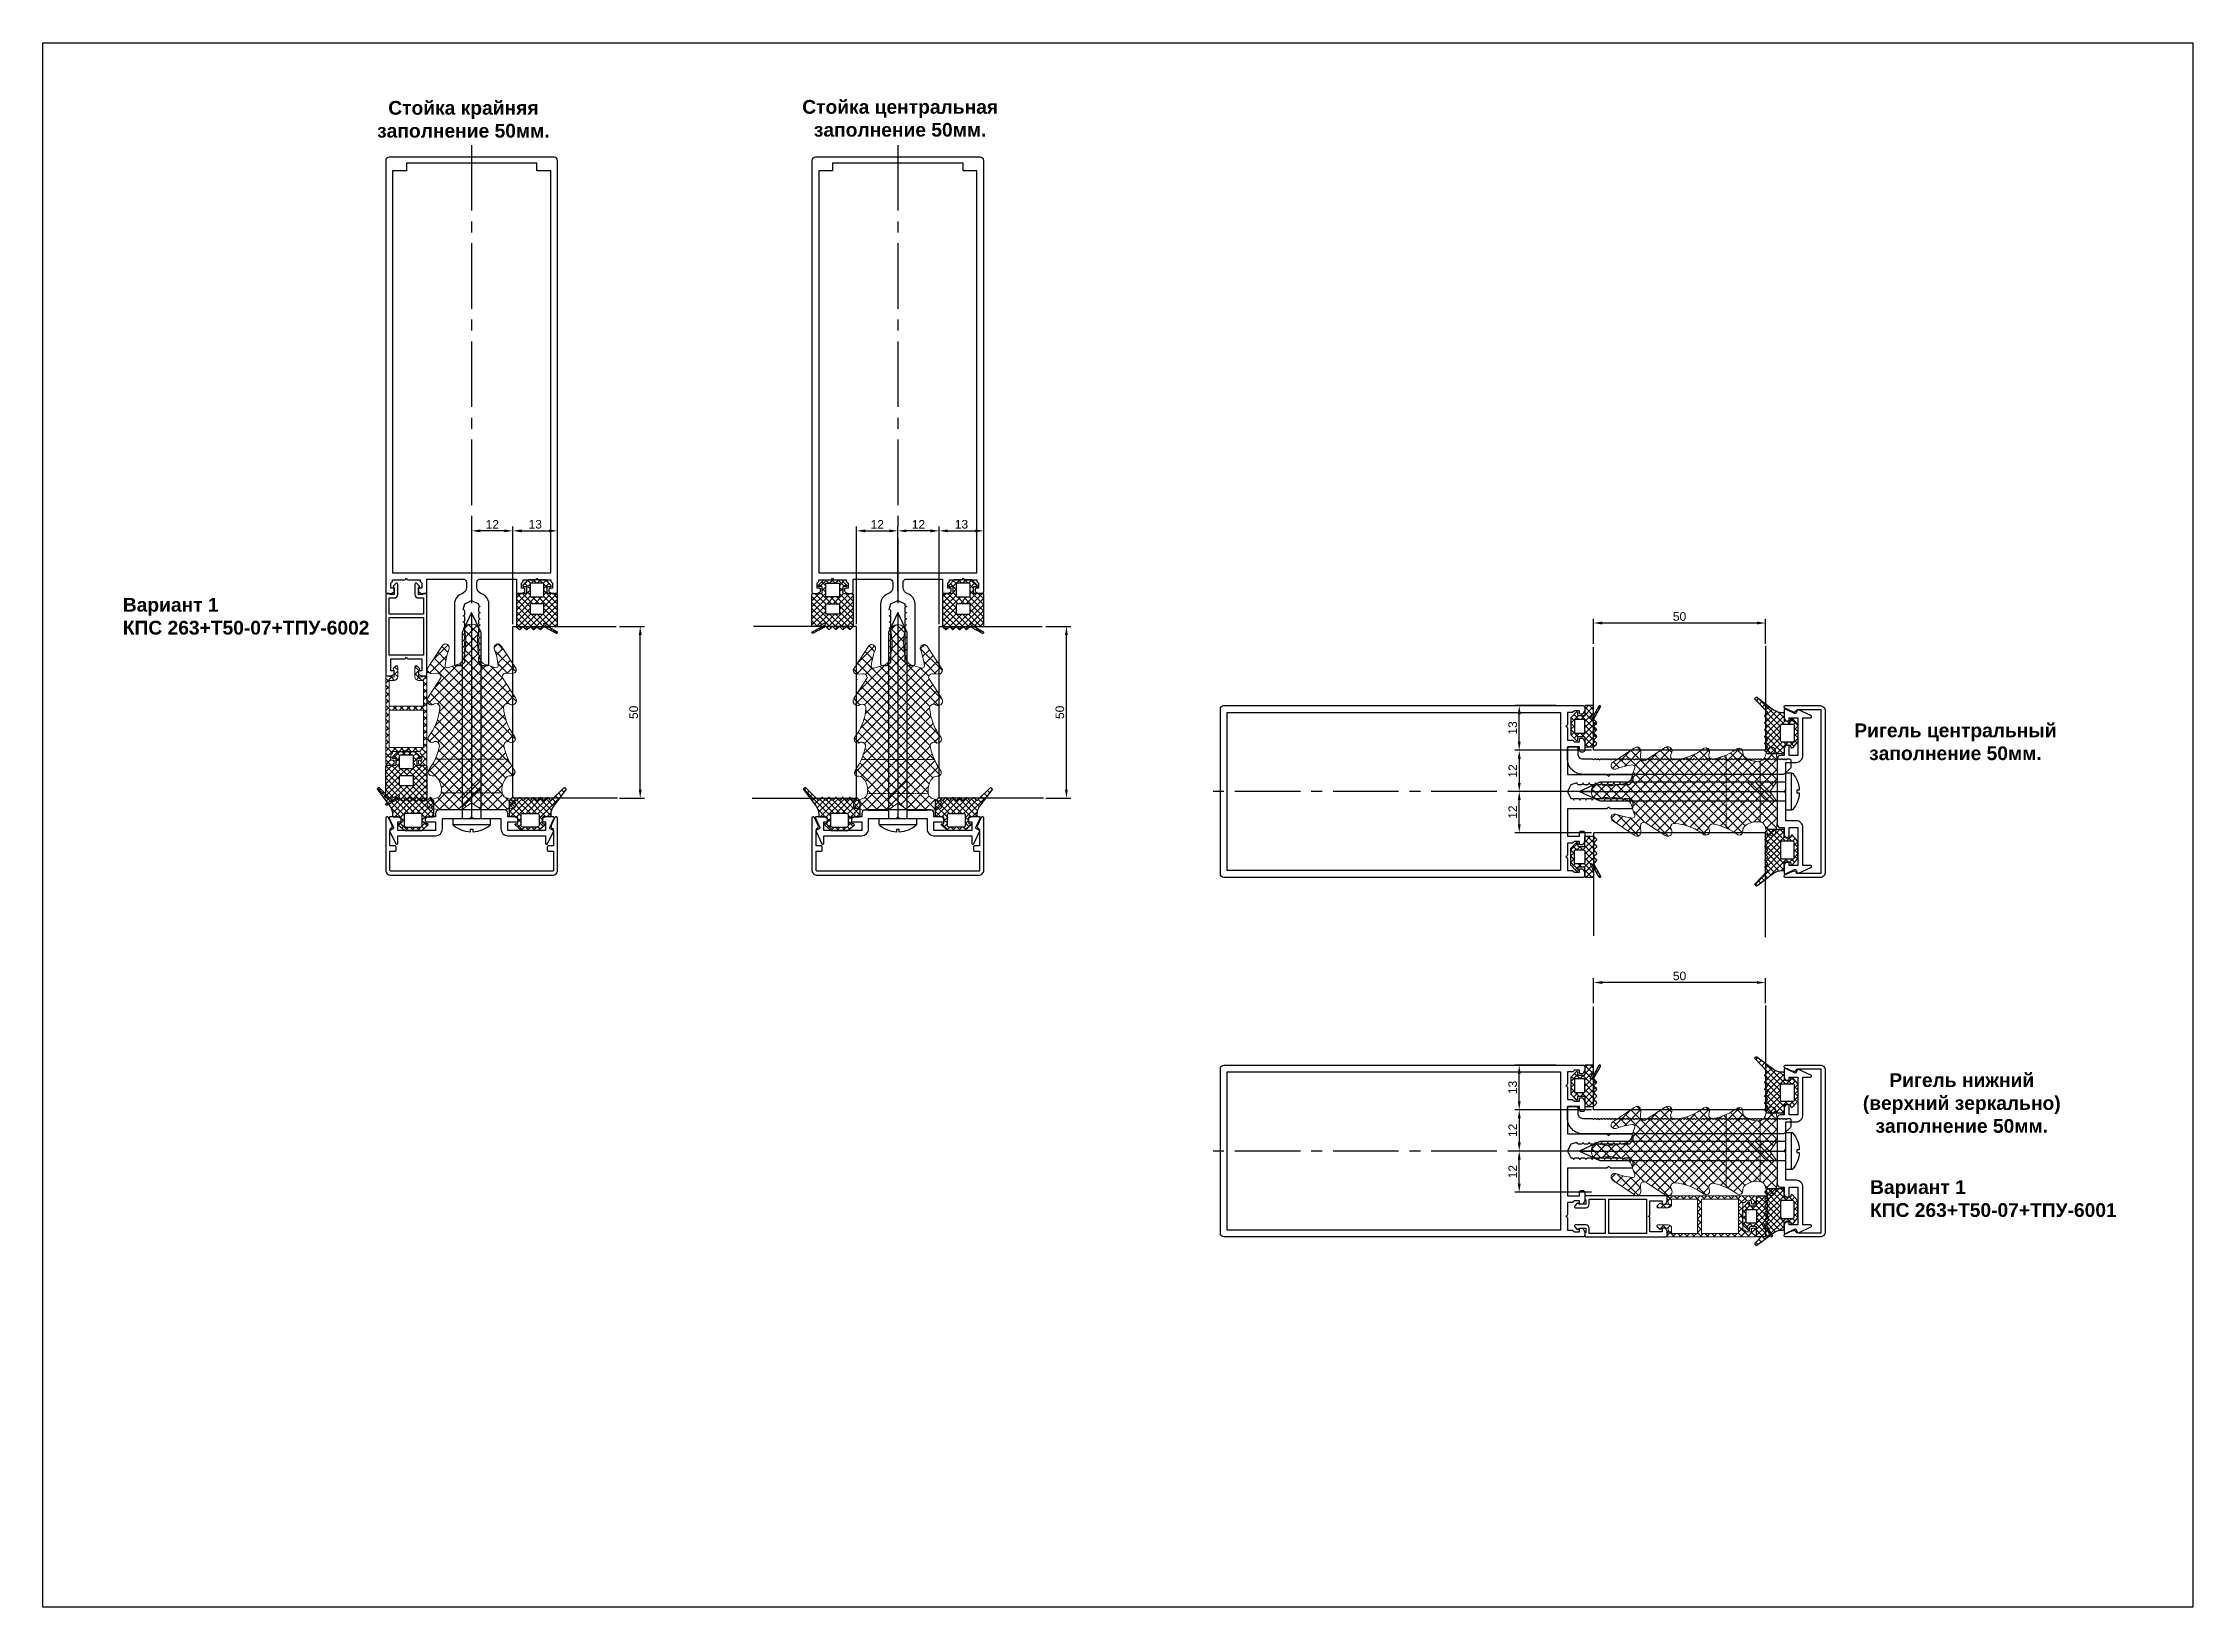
# Model space of a CAD drawing. Header units: millimetres. Extents: x 1744 to 18744, y -2272 to 2782.
# Drawn here: x 6313 to 6939, y 2066 to 2522 of the extents above; entities that cross this region are included whole.
import ezdxf

# ---------------------------------------------------------------- set-up
doc = ezdxf.new("R2010")
doc.units = ezdxf.units.MM
doc.linetypes.add('CENTER2', pattern=[28.575, 19.05, -3.175, 3.175, -3.175])
doc.linetypes.add('HIDDEN', pattern=[0.375, 0.25, -0.125])
for name, color, linetype, lineweight in [('2', 3, 'HIDDEN', 13), ('Текстовый', 7, 'Continuous', 9), ('Уплотнители', 1, 'Continuous', 20), ('Штриховка', 1, 'Continuous', 5)]:
    doc.layers.add(name, color=color, linetype=linetype, lineweight=lineweight)
doc.layers.add('Steklopaket 50mm', color=100, linetype='Continuous')
doc.styles.get("Standard").update_dxf_attribs({"font": 'arial.ttf'})
doc.styles.add('Каталожный', font='isocpeur.ttf', dxfattribs={"height": 2.5})
doc.dimstyles.new('ISO-25', dxfattribs={"dimtxt": 2.5, "dimasz": 2.5, "dimexe": 1.25, "dimexo": 0.625, "dimtad": 1, "dimtxsty": 'Standard', "dimcen": 2.5, "dimadec": 0, "dimazin": 0, "dimtfac": 1, "dimtmove": 0, "dimatfit": 3, "dimfxl": 1, "dimarcsym": 0})

msp = doc.modelspace()

# ---------------------------------------------------------------- texts
at = {"layer": 'Текстовый', "linetype": 'Continuous', "char_height": 4, "width": 96.14753, "attachment_point": 1, "style": 'Каталожный'}
for s, insert in [('\\pxqc;{\\fArial|b1|i0|c204|p34;Стойка\\fArial|b1|i0|c0|p34; \\fArial|b1|i0|c204|p34;крайняя \\Pзаполнение \\fArial|b1|i0|c0|p34;50\\fArial|b1|i0|c204|p34;мм.}', (6387.208, 2504.742)), ('\\pxqc;{\\fArial|b1|i0|c204|p34;Стойка центральная \\fArial|b1|i0|c0|p34;\\P\\fArial|b1|i0|c204|p34;заполнение\\fArial|b1|i0|c0|p34; 50\\fArial|b1|i0|c204|p34;мм.}', (6514.286, 2505.027)), ('\\pxql;{\\fArial|b1|i0|c204|p34;Вариант 1\\PКПС 263+Т50-0\\fArial|b1|i0|c0|p34;7+\\fArial|b1|i0|c204|p34;ТПУ-6002}', (6336.185, 2360.112)), ('\\pxqc;{\\fArial|b1|i0|c204|p34;Ригель центральный  \\fArial|b1|i0|c0|p34;\\P\\fArial|b1|i0|c204|p34;заполнение \\fArial|b1|i0|c0|p34;50\\fArial|b1|i0|c204|p34;мм.}', (6821.331, 2323.568)), ('\\pxqc;{\\fArial|b1|i0|c204|p34;Ригель нижний\\fArial|b1|i0|c0|p34;\\P\\fArial|b1|i0|c204|p34;(верхний зеркально)  \\fArial|b1|i0|c0|p34;\\P\\fArial|b1|i0|c204|p34;заполнение \\fArial|b1|i0|c0|p34;50\\fArial|b1|i0|c204|p34;мм.}', (6823.17, 2221.776)), ('\\pxql;{\\fArial|b1|i0|c204|p34;Вариант 1\\PКПС 263+Т50-0\\fArial|b1|i0|c0|p34;7+\\fArial|b1|i0|c204|p34;ТПУ-600\\fArial|b1|i0|c0|p34;1}', (6844.56, 2190.627))]:
    msp.add_mtext(s, dxfattribs=dict(at, insert=insert))

# ---------------------------------------------------------------- blocks, each defined once
blk = doc.blocks.new('КП45372')
at = {"color": 146, "true_color": 0x105689}
blk.add_lwpolyline([(-13, 25.2), (-2.5, 25.2, -0.414214), (-1.5, 24.2), (-1.5, 22.77, -0.327538), (-2.9, 20.86, 0.327538), (-5, 18), (-5, 0.5, 0.414214), (-4.5, 0), (-3.12, 0, 0.198912), (-2.91, 0.09), (-2.09, 0.91, 0.198912), (-2, 1.12), (-2, 1.46, 0.284079), (-2.17, 1.73), (-2.5, 1.9), (-2.17, 2.07, 0.284079), (-2, 2.34), (-2, 3.26, 0.284079), (-2.17, 3.53), (-2.5, 3.7), (-2.17, 3.87, 0.284079), (-2, 4.14), (-2, 5.06, 0.284079), (-2.17, 5.33), (-2.5, 5.5), (-2.17, 5.67, 0.284079), (-2, 5.94), (-2, 6.86, 0.284079), (-2.17, 7.13), (-2.5, 7.3), (-2.17, 7.47, 0.284079), (-2, 7.74), (-2, 8.66, 0.284079), (-2.17, 8.93), (-2.5, 9.1), (-2.17, 9.27, 0.284079), (-2, 9.54), (-2, 10.46, 0.284079), (-2.17, 10.73), (-2.5, 10.9), (-2.17, 11.07, 0.284079), (-2, 11.34), (-2, 12.26, 0.284079), (-2.17, 12.53), (-2.5, 12.7), (-2.17, 12.87, 0.284079), (-2, 13.14), (-2, 14.06, 0.284079), (-2.17, 14.33), (-2.5, 14.5), (-2.17, 14.67, 0.284079), (-2, 14.94), (-2, 15.86, 0.284079), (-2.17, 16.13), (-2.5, 16.3), (-2, 18), (0, 19), (2, 18), (2, 17.64, 0.284079), (2.17, 17.37), (2.5, 17.2), (2.17, 17.03, 0.284079), (2, 16.76), (2, 15.84, 0.284079), (2.17, 15.57), (2.5, 15.4), (2.17, 15.23, 0.284079), (2, 14.96), (2, 14.04, 0.284079), (2.17, 13.77), (2.5, 13.6), (2.17, 13.43, 0.284079), (2, 13.16), (2, 12.24, 0.284079), (2.17, 11.97), (2.5, 11.8), (2.17, 11.63, 0.284079), (2, 11.36), (2, 10.44, 0.284079), (2.17, 10.17), (2.5, 10), (2.17, 9.83, 0.284079), (2, 9.56), (2, 8.64, 0.284079), (2.17, 8.37), (2.5, 8.2), (2.17, 8.03, 0.284079), (2, 7.76), (2, 6.84, 0.284079), (2.17, 6.57), (2.5, 6.4), (2.17, 6.23, 0.284079), (2, 5.96), (2, 5.04, 0.284079), (2.17, 4.77), (2.5, 4.6), (2.17, 4.43, 0.284079), (2, 4.16), (2, 3.24, 0.284079), (2.17, 2.97), (2.5, 2.8), (2.17, 2.63, 0.284079), (2, 2.36), (2, 1.12, 0.198912), (2.09, 0.91), (2.91, 0.09, 0.198912), (3.12, 0), (4.5, 0, 0.414214), (5, 0.5), (5, 18, 0.327538), (2.9, 20.86, -0.327538), (1.5, 22.77), (1.5, 24.2, -0.414214), (2.5, 25.2), (13, 25.2), (13, 21.5, 0.414214), (13.5, 21), (14.43, 21, 0.116434), (14.56, 21.03), (15.33, 21.42, 0.284079), (15.5, 21.69), (15.5, 22.2, 0.414214), (15.2, 22.5), (14.5, 22.5), (14.5, 24), (14.91, 24.41, 0.198912), (15, 24.62), (15, 25), (18.56, 25, 0.284079), (18.83, 25.17), (19, 25.5), (19.17, 25.17, 0.284079), (19.44, 25), (23, 25), (23, 24.62, 0.198912), (23.09, 24.41), (23.5, 24), (23.5, 22.5), (22.8, 22.5, 0.414214), (22.5, 22.2), (22.5, 21.69, 0.284079), (22.67, 21.42), (23.44, 21.03, 0.116434), (23.57, 21), (24.5, 21, 0.414214), (25, 21.5), (25, 147, 0.414214), (24, 148), (-24, 148, 0.414214), (-25, 147), (-25, 21.5, 0.414214), (-24.5, 21), (-23.57, 21, 0.116434), (-23.44, 21.03), (-22.67, 21.42, 0.284079), (-22.5, 21.69), (-22.5, 22.2, 0.414214), (-22.8, 22.5), (-23.5, 22.5), (-23.5, 24), (-23.09, 24.41, 0.198912), (-23, 24.62), (-23, 25), (-19.44, 25, 0.284079), (-19.17, 25.17), (-19, 25.5), (-18.83, 25.17, 0.284079), (-18.56, 25), (-15, 25), (-15, 24.62, 0.198912), (-14.91, 24.41), (-14.5, 24), (-14.5, 22.5), (-15.2, 22.5, 0.414214), (-15.5, 22.2), (-15.5, 21.69, 0.284079), (-15.33, 21.42), (-14.56, 21.03, 0.116434), (-14.43, 21), (-13.5, 21, 0.414214), (-13, 21.5)], format="xyb", close=True, dxfattribs=at)
blk.add_lwpolyline([(23, 27), (23, 144), (19, 144), (19, 146.2), (-19, 146.2), (-19, 144), (-23, 144), (-23, 27)], close=True, dxfattribs=at)
blk = doc.blocks.new('ТПУ-6002')
at = {"true_color": 0xafd9aa}
h = blk.add_hatch(dxfattribs=at)
h.set_pattern_fill('ANSI37', color=9, scale=10, angle=180, style=0)
h.set_pattern_definition([(225, (359.6389, 110.4286), (0.8838835, -0.8838835), []), (315, (359.6389, 110.4286), (0.8838835, 0.8838835), [])])
edge = h.paths.add_edge_path(flags=16)
edge.add_line((1.75, -1), (-1.75, -1))
edge.add_arc((-1.75, -1.25), 0.25, 90, 180)
edge.add_line((-2, -1.25), (-2, -4.75))
edge.add_arc((-1.75, -4.75), 0.25, 180, 270)
edge.add_line((-1.75, -5), (1.75, -5))
edge.add_arc((1.75, -4.75), 0.25, 270, 360)
edge.add_line((2, -4.75), (2, -1.25))
edge.add_arc((1.75, -1.25), 0.25, 0, 90)
edge = h.paths.add_edge_path()
edge.add_line((2.37, -12.66), (4.04, -13.57))
edge.add_arc((4.16, -13.35), 0.25, 241.51963, 270)
edge.add_line((4.16, -13.6), (5.75, -13.6))
edge.add_arc((5.75, -13.35), 0.25, 270, 360)
edge.add_line((6, -13.35), (6, -4.25))
edge.add_arc((5.75, -4.25), 0.25, 0, 90)
edge.add_line((5.75, -4), (3.25, -4))
edge.add_arc((3.25, -3.75), 0.25, 180, 270, ccw=False)
edge.add_line((3, -3.75), (3, -2.25))
edge.add_arc((3.25, -2.25), 0.25, 90, 180, ccw=False)
edge.add_line((3.25, -2), (3.9, -2))
edge.add_arc((3.9, -1.75), 0.25, 270, 405.06464)
edge.add_line((4.08, -1.57), (2.57, -0.07))
edge.add_arc((2.4, -0.25), 0.25, 45.06464, 90)
edge.add_line((2.4, 0), (-2.4, 0))
edge.add_arc((-2.4, -0.25), 0.25, 90, 134.93536)
edge.add_line((-2.57, -0.07), (-4.08, -1.57))
edge.add_arc((-3.9, -1.75), 0.25, 134.93536, 270)
edge.add_line((-3.9, -2), (-3.25, -2))
edge.add_arc((-3.25, -2.25), 0.25, 0, 90, ccw=False)
edge.add_line((-3, -2.25), (-3, -3.75))
edge.add_arc((-3.25, -3.75), 0.25, -90, 0, ccw=False)
edge.add_line((-3.25, -4), (-5.75, -4))
edge.add_arc((-5.75, -4.25), 0.25, 90, 180)
edge.add_line((-6, -4.25), (-6, -13.5))
edge.add_arc((-5.75, -13.5), 0.25, 180, 225)
edge.add_line((-5.93, -13.67), (-5.18, -14.42))
edge.add_arc((-5, -14.25), 0.25, 225, 315)
edge.add_line((-4.82, -14.42), (-4.18, -13.78))
edge.add_arc((-4, -13.95), 0.25, 45, 135, ccw=False)
edge.add_line((-3.82, -13.78), (-3.18, -14.42))
edge.add_arc((-3, -14.25), 0.25, 225, 315)
edge.add_line((-2.82, -14.42), (-2.18, -13.78))
edge.add_arc((-2, -13.95), 0.25, 45, 135, ccw=False)
edge.add_line((-1.82, -13.78), (-1.18, -14.42))
edge.add_arc((-1, -14.25), 0.25, 225, 315)
edge.add_line((-0.82, -14.42), (-0.18, -13.78))
edge.add_arc((0, -13.95), 0.25, 45, 135, ccw=False)
edge.add_line((0.18, -13.78), (0.82, -14.42))
edge.add_arc((1, -14.25), 0.25, 225, 315)
edge.add_line((1.18, -14.42), (1.87, -13.73))
edge.add_arc((2.04, -13.91), 0.25, 61.51963, 135, ccw=False)
edge.add_line((2.16, -13.69), (5.63, -15.57))
edge.add_arc((5.75, -15.35), 0.25, 241.51963, 421.51963)
edge.add_line((5.87, -15.13), (2.13, -13.1))
edge.add_arc((2.25, -12.88), 0.25, 61.51963, 241.51963, ccw=False)
edge = h.paths.add_edge_path(flags=16)
edge.add_line((1.75, -7), (-1.75, -7))
edge.add_arc((-1.75, -7.25), 0.25, 90, 180)
edge.add_line((-2, -7.25), (-2, -9.75))
edge.add_arc((-1.75, -9.75), 0.25, 180, 270)
edge.add_line((-1.75, -10), (1.75, -10))
edge.add_arc((1.75, -9.75), 0.25, 270, 360)
edge.add_line((2, -9.75), (2, -7.25))
edge.add_arc((1.75, -7.25), 0.25, 0, 90)
at = {"color": 9, "true_color": 0xafd9aa}
for points in [[(2.37, -12.66), (4.04, -13.57, 0.124913), (4.16, -13.6), (5.75, -13.6, 0.414214), (6, -13.35), (6, -4.25, 0.414214), (5.75, -4), (3.25, -4, -0.414214), (3, -3.75), (3, -2.25, -0.414214), (3.25, -2), (3.9, -2, 0.668587), (4.08, -1.57), (2.57, -0.07, 0.198619), (2.4, 0), (-2.4, 0, 0.198619), (-2.57, -0.07), (-4.08, -1.57, 0.668587), (-3.9, -2), (-3.25, -2, -0.414214), (-3, -2.25), (-3, -3.75, -0.414214), (-3.25, -4), (-5.75, -4, 0.414214), (-6, -4.25), (-6, -13.5, 0.198912), (-5.93, -13.67), (-5.18, -14.42, 0.414214), (-4.82, -14.42), (-4.18, -13.78, -0.414214), (-3.82, -13.78), (-3.18, -14.42, 0.414214), (-2.82, -14.42), (-2.18, -13.78, -0.414214), (-1.82, -13.78), (-1.18, -14.42, 0.414214), (-0.82, -14.42), (-0.18, -13.78, -0.414214), (0.18, -13.78), (0.82, -14.42, 0.414214), (1.18, -14.42), (1.87, -13.73, -0.332076), (2.16, -13.69), (5.63, -15.57, 1), (5.87, -15.13), (2.13, -13.1, -1)], [(1.75, -1), (-1.75, -1, 0.414214), (-2, -1.25), (-2, -4.75, 0.414214), (-1.75, -5), (1.75, -5, 0.414214), (2, -4.75), (2, -1.25, 0.414214)], [(1.75, -7), (-1.75, -7, 0.414214), (-2, -7.25), (-2, -9.75, 0.414214), (-1.75, -10), (1.75, -10, 0.414214), (2, -9.75), (2, -7.25, 0.414214)]]:
    blk.add_lwpolyline(points, format="xyb", close=True, dxfattribs=at)
blk = doc.blocks.new('*U271')
at = {"color": 0, "linetype": 'CENTER2', "transparency": 16777216}
blk.add_line((0, 89.25), (0, -44.25), dxfattribs=at)
blk = doc.blocks.new('*D273')
at = {"color": 0, "lineweight": -2, "transparency": 16777216}
for p, q in [((6561.69, 2373.69), (6561.69, 2380.88)), ((6571.19, 2379.63), (6564.19, 2379.63)), ((6573.69, 2352.43), (6573.69, 2380.88))]:
    blk.add_line(p, q, dxfattribs=at)
at = {"color": 0, "transparency": 16777216}
for points in [[(6564.19, 2380.04), (6564.19, 2379.21), (6561.69, 2379.63)], [(6571.19, 2380.04), (6571.19, 2379.21), (6573.69, 2379.63)]]:
    blk.add_solid(points, dxfattribs=at)
at = {"layer": 'DEFPOINTS', "color": 0, "transparency": 16777216}
for p in [(6561.69, 2379.63), (6561.69, 2373.07), (6573.69, 2351.81)]:
    blk.add_point(p, dxfattribs=at)
at = {"color": 0, "transparency": 16777216, "insert": (6567.69, 2381.51), "char_height": 2.5, "attachment_point": 5}
blk.add_mtext('12', dxfattribs=at)
blk = doc.blocks.new('*D274')
at = {"color": 0, "lineweight": -2, "transparency": 16777216}
for p, q in [((6549.69, 2352.43), (6549.69, 2380.88)), ((6552.19, 2379.63), (6559.19, 2379.63)), ((6561.69, 2362.03), (6561.69, 2380.88))]:
    blk.add_line(p, q, dxfattribs=at)
at = {"color": 0, "transparency": 16777216}
for points in [[(6552.19, 2380.04), (6552.19, 2379.21), (6549.69, 2379.63)], [(6559.19, 2380.04), (6559.19, 2379.21), (6561.69, 2379.63)]]:
    blk.add_solid(points, dxfattribs=at)
at = {"layer": 'DEFPOINTS', "color": 0, "transparency": 16777216}
for p in [(6561.69, 2379.63), (6561.69, 2361.41), (6549.69, 2351.81)]:
    blk.add_point(p, dxfattribs=at)
at = {"color": 0, "transparency": 16777216, "insert": (6555.69, 2381.51), "char_height": 2.5, "attachment_point": 5}
blk.add_mtext('12', dxfattribs=at)
blk = doc.blocks.new('*D275')
at = {"color": 0, "lineweight": -2, "transparency": 16777216}
for p, q in [((6573.69, 2352.43), (6573.69, 2380.88)), ((6576.19, 2379.63), (6584.19, 2379.63)), ((6586.69, 2369.89), (6586.69, 2380.88))]:
    blk.add_line(p, q, dxfattribs=at)
at = {"color": 0, "transparency": 16777216}
for points in [[(6576.19, 2380.04), (6576.19, 2379.21), (6573.69, 2379.63)], [(6584.19, 2380.04), (6584.19, 2379.21), (6586.69, 2379.63)]]:
    blk.add_solid(points, dxfattribs=at)
at = {"layer": 'DEFPOINTS', "color": 0, "transparency": 16777216}
for p in [(6586.69, 2379.63), (6586.69, 2369.27), (6573.69, 2351.81)]:
    blk.add_point(p, dxfattribs=at)
at = {"color": 0, "transparency": 16777216, "insert": (6580.19, 2381.53), "char_height": 2.5, "attachment_point": 5}
blk.add_mtext('13', dxfattribs=at)
blk = doc.blocks.new('*D272')
at = {"color": 0, "lineweight": -2, "transparency": 16777216}
for p, q in [((6604.7, 2351.81), (6611.98, 2351.81)), ((6610.73, 2304.31), (6610.73, 2349.31)), ((6604.7, 2301.81), (6611.98, 2301.81))]:
    blk.add_line(p, q, dxfattribs=at)
at = {"color": 0, "transparency": 16777216}
for points in [[(6610.32, 2349.31), (6611.15, 2349.31), (6610.73, 2351.81)], [(6610.32, 2304.31), (6611.15, 2304.31), (6610.73, 2301.81)]]:
    blk.add_solid(points, dxfattribs=at)
at = {"layer": 'DEFPOINTS', "color": 0, "transparency": 16777216}
for p in [(6604.08, 2351.81), (6610.73, 2351.81), (6604.08, 2301.81)]:
    blk.add_point(p, dxfattribs=at)
at = {"color": 0, "transparency": 16777216, "insert": (6608.83, 2326.81), "char_height": 2.5, "attachment_point": 5, "rotation": 90}
blk.add_mtext('50', dxfattribs=at)
blk = doc.blocks.new('КПС 758')
blk.add_lwpolyline([(-23.77, 2.33, 0.414214), (-23.63, 1.93), (-22.87, 1.58, -0.414214), (-22.73, 1.18), (-23.97, -1.49, 0.548619), (-23.7, -1.92), (-21.57, -1.92, 0.116434), (-21.44, -1.89), (-20.67, -1.5, 0.284079), (-20.5, -1.23), (-20.5, -0.72, 0.414214), (-20.8, -0.42), (-21.5, -0.42), (-21.5, 2.08), (-10.5, 2.08), (-10.5, -0.42), (-13.2, -0.42, 0.414214), (-13.5, -0.72), (-13.5, -1.23, 0.284079), (-13.33, -1.5), (-12.56, -1.89, 0.116434), (-12.43, -1.92), (-10.5, -1.92), (-10.5, -2.92, 0.414214), (-9.5, -3.92), (9.5, -3.92, 0.414214), (10.5, -2.92), (10.5, -1.92), (12.43, -1.92, 0.116434), (12.56, -1.89), (13.33, -1.5, 0.284079), (13.5, -1.23), (13.5, -0.72, 0.414214), (13.2, -0.42), (10.5, -0.42), (10.5, 2.08), (21.5, 2.08), (21.5, -0.42), (20.8, -0.42, 0.414214), (20.5, -0.72), (20.5, -1.23, 0.284079), (20.67, -1.5), (21.44, -1.89, 0.116434), (21.57, -1.92), (23.7, -1.92, 0.548619), (23.97, -1.49), (22.73, 1.18, -0.414214), (22.87, 1.58), (23.63, 1.93, 0.414214), (23.77, 2.33), (22.1, 5.91, 0.291473), (21.83, 6.08), (21.8, 6.08, 0.414214), (21.5, 5.78), (21.5, 3.58), (10.5, 3.58, 0.414214), (8.5, 1.58), (8.5, -1.42), (0.62, -1.42, 0.198912), (0.41, -1.51), (0, -1.92), (-0.41, -1.51, 0.198912), (-0.62, -1.42), (-8.5, -1.42), (-8.5, 1.58, 0.414214), (-10.5, 3.58), (-21.5, 3.58), (-21.5, 5.78, 0.414214), (-21.8, 6.08), (-21.83, 6.08, 0.291473), (-22.1, 5.91)], format="xyb", close=True)
blk = doc.blocks.new('КП45310')
at = {"color": 0}
blk.add_lwpolyline([(23.8, -4.26), (23.8, -8.78, -0.279739), (23.48, -9.31, 0.401559), (23.17, -10.23), (24.24, -12.52, 0.802585), (25, -12.36), (25, 2.74, 0.414214), (23.5, 4.24), (-23.5, 4.24, 0.414214), (-25, 2.74), (-25, -12.36, 0.802585), (-24.24, -12.52), (-23.17, -10.23, 0.401559), (-23.48, -9.31, -0.279739), (-23.8, -8.78), (-23.8, -4.26), (-22.3, -4.26, 0.414214), (-22, -3.96), (-22, -3.06, 0.414214), (-22.3, -2.76), (-23.8, -2.76), (-23.8, 2.74, -0.414214), (-23.5, 3.04), (23.5, 3.04, -0.414214), (23.8, 2.74), (23.8, -2.76), (22.3, -2.76, 0.414214), (22, -3.06), (22, -3.96, 0.414214), (22.3, -4.26)], format="xyb", close=True, dxfattribs=at)
blk = doc.blocks.new('ТПУ-007ММ')
at = {"true_color": 0xafd9aa}
h = blk.add_hatch(dxfattribs=at)
h.set_pattern_fill('ANSI37', color=9, scale=10, angle=180, style=0)
h.set_pattern_definition([(225, (-3851.0623, 2334.4012), (0.88388348, -0.88388348), []), (315, (-3851.0623, 2334.4012), (0.88388348, 0.88388348), [])])
edge = h.paths.add_edge_path(flags=16)
edge.add_line((2.1, -1), (-2.1, -1))
edge.add_arc((-2.1, -1.5), 0.5, 90, 180)
edge.add_line((-2.6, -1.5), (-2.6, -4.5))
edge.add_arc((-2.1, -4.5), 0.5, 180, 270)
edge.add_line((-2.1, -5), (2.1, -5))
edge.add_arc((2.1, -4.5), 0.5, 270, 360)
edge.add_line((2.6, -4.5), (2.6, -1.5))
edge.add_arc((2.1, -1.5), 0.5, 0, 90)
edge = h.paths.add_edge_path()
edge.add_arc((-3.85, -2.25), 0.25, 0, 90, ccw=False)
edge.add_line((-3.6, -2.25), (-3.6, -3.75))
edge.add_arc((-3.85, -3.75), 0.25, -90, 0, ccw=False)
edge.add_line((-3.85, -4), (-5.75, -4))
edge.add_arc((-5.75, -4.25), 0.25, 90, 180)
edge.add_line((-6, -4.25), (-6, -8.62))
edge.add_arc((-5.8, -8.62), 0.2, 180, 225)
edge.add_line((-5.94, -8.76), (-5.18, -9.53))
edge.add_arc((-5, -9.35), 0.25, 225, 315)
edge.add_line((-4.82, -9.53), (-4.18, -8.88))
edge.add_arc((-4, -9.06), 0.25, 45, 135, ccw=False)
edge.add_line((-3.82, -8.88), (-3.18, -9.53))
edge.add_arc((-3, -9.35), 0.25, 225, 315)
edge.add_line((-2.82, -9.53), (-2.18, -8.88))
edge.add_arc((-2, -9.06), 0.25, 45, 135, ccw=False)
edge.add_line((-1.82, -8.88), (-1.18, -9.53))
edge.add_arc((-1, -9.35), 0.25, 225, 315)
edge.add_line((-0.82, -9.53), (-0.18, -8.88))
edge.add_arc((0, -9.06), 0.25, 45, 135, ccw=False)
edge.add_line((0.18, -8.88), (0.82, -9.53))
edge.add_arc((1, -9.35), 0.25, 225, 315)
edge.add_line((1.18, -9.53), (1.82, -8.88))
edge.add_arc((2, -9.06), 0.25, 45, 135, ccw=False)
edge.add_line((2.18, -8.88), (2.82, -9.53))
edge.add_arc((3, -9.35), 0.25, 225, 315)
edge.add_line((3.18, -9.53), (3.82, -8.88))
edge.add_arc((4, -9.06), 0.25, 45, 135, ccw=False)
edge.add_line((4.18, -8.88), (4.82, -9.53))
edge.add_arc((5, -9.35), 0.25, 225, 315)
edge.add_line((5.18, -9.53), (5.82, -8.88))
edge.add_arc((6, -9.06), 0.25, 45, 135, ccw=False)
edge.add_line((6.18, -8.88), (9.82, -12.42))
edge.add_arc((10, -12.25), 0.25, 225, 315)
edge.add_line((10.18, -12.42), (10.39, -12.21))
edge.add_arc((10.21, -12.04), 0.25, 315, 380.22486)
edge.add_line((10.44, -11.95), (6.8, -7.06))
edge.add_arc((10, -4.67), 4, 180, 216.76049, ccw=False)
edge.add_line((6, -4.67), (6, -4.3))
edge.add_arc((5.7, -4.3), 0.3, 360, 450)
edge.add_line((5.7, -4), (3.85, -4))
edge.add_arc((3.85, -3.75), 0.25, 180, 270, ccw=False)
edge.add_line((3.6, -3.75), (3.6, -2.25))
edge.add_arc((3.85, -2.25), 0.25, 90, 180, ccw=False)
edge.add_line((3.85, -2), (4.1, -2))
edge.add_arc((4.1, -1.75), 0.25, 270, 405.06464)
edge.add_line((4.28, -1.57), (2.57, -0.07))
edge.add_arc((2.4, -0.25), 0.25, 45.06464, 90)
edge.add_line((2.4, 0), (-2.4, 0))
edge.add_arc((-2.4, -0.25), 0.25, 90, 134.93536)
edge.add_line((-2.57, -0.07), (-4.28, -1.57))
edge.add_arc((-4.1, -1.75), 0.25, 134.93536, 270)
edge.add_line((-4.1, -2), (-3.85, -2))
at = {"color": 9, "true_color": 0xafd9aa}
for points in [[(-3.85, -2, -0.414214), (-3.6, -2.25), (-3.6, -3.75, -0.414214), (-3.85, -4), (-5.75, -4, 0.414214), (-6, -4.25), (-6, -8.62, 0.198912), (-5.94, -8.76), (-5.18, -9.53, 0.414214), (-4.82, -9.53), (-4.18, -8.88, -0.414214), (-3.82, -8.88), (-3.18, -9.53, 0.414214), (-2.82, -9.53), (-2.18, -8.88, -0.414214), (-1.82, -8.88), (-1.18, -9.53, 0.414214), (-0.82, -9.53), (-0.18, -8.88, -0.414214), (0.18, -8.88), (0.82, -9.53, 0.414214), (1.18, -9.53), (1.82, -8.88, -0.414214), (2.18, -8.88), (2.82, -9.53, 0.414214), (3.18, -9.53), (3.82, -8.88, -0.414214), (4.18, -8.88), (4.82, -9.53, 0.414214), (5.18, -9.53), (5.82, -8.88, -0.414214), (6.18, -8.88), (9.82, -12.42, 0.414214), (10.18, -12.42), (10.39, -12.21, 0.292538), (10.44, -11.95), (6.8, -7.06, -0.161788), (6, -4.67), (6, -4.3, 0.414214), (5.7, -4), (3.85, -4, -0.414214), (3.6, -3.75), (3.6, -2.25, -0.414214), (3.85, -2), (4.1, -2, 0.668587), (4.28, -1.57), (2.57, -0.07, 0.198619), (2.4, 0), (-2.4, 0, 0.198619), (-2.57, -0.07), (-4.28, -1.57, 0.668587), (-4.1, -2)], [(2.1, -1), (-2.1, -1, 0.414214), (-2.6, -1.5), (-2.6, -4.5, 0.414214), (-2.1, -5), (2.1, -5, 0.414214), (2.6, -4.5), (2.6, -1.5, 0.414214)]]:
    blk.add_lwpolyline(points, format="xyb", close=True, dxfattribs=at)
blk = doc.blocks.new('*U276')
at = {"color": 0, "linetype": 'CENTER2', "transparency": 16777216}
blk.add_line((0, 89.25), (0, -44.25), dxfattribs=at)
blk = doc.blocks.new('*D279')
at = {"color": 0, "lineweight": -2, "transparency": 16777216}
for p, q in [((6437.69, 2373.69), (6437.69, 2380.88)), ((6447.19, 2379.63), (6440.19, 2379.63)), ((6449.69, 2352.43), (6449.69, 2380.88))]:
    blk.add_line(p, q, dxfattribs=at)
at = {"color": 0, "transparency": 16777216}
for points in [[(6440.19, 2380.04), (6440.19, 2379.21), (6437.69, 2379.63)], [(6447.19, 2380.04), (6447.19, 2379.21), (6449.69, 2379.63)]]:
    blk.add_solid(points, dxfattribs=at)
at = {"layer": 'DEFPOINTS', "color": 0, "transparency": 16777216}
for p in [(6437.69, 2379.63), (6437.69, 2373.07), (6449.69, 2351.81)]:
    blk.add_point(p, dxfattribs=at)
at = {"color": 0, "transparency": 16777216, "insert": (6443.69, 2381.51), "char_height": 2.5, "attachment_point": 5}
blk.add_mtext('12', dxfattribs=at)
blk = doc.blocks.new('*D277')
at = {"color": 0, "lineweight": -2, "transparency": 16777216}
for p, q in [((6449.69, 2352.43), (6449.69, 2380.88)), ((6452.19, 2379.63), (6460.19, 2379.63)), ((6462.69, 2369.89), (6462.69, 2380.88))]:
    blk.add_line(p, q, dxfattribs=at)
at = {"color": 0, "transparency": 16777216}
for points in [[(6452.19, 2380.04), (6452.19, 2379.21), (6449.69, 2379.63)], [(6460.19, 2380.04), (6460.19, 2379.21), (6462.69, 2379.63)]]:
    blk.add_solid(points, dxfattribs=at)
at = {"layer": 'DEFPOINTS', "color": 0, "transparency": 16777216}
for p in [(6462.69, 2379.63), (6462.69, 2369.27), (6449.69, 2351.81)]:
    blk.add_point(p, dxfattribs=at)
at = {"color": 0, "transparency": 16777216, "insert": (6456.19, 2381.53), "char_height": 2.5, "attachment_point": 5}
blk.add_mtext('13', dxfattribs=at)
blk = doc.blocks.new('*D278')
at = {"color": 0, "lineweight": -2, "transparency": 16777216}
for p, q in [((6480.7, 2351.81), (6487.98, 2351.81)), ((6486.73, 2304.31), (6486.73, 2349.31)), ((6480.7, 2301.81), (6487.98, 2301.81))]:
    blk.add_line(p, q, dxfattribs=at)
at = {"color": 0, "transparency": 16777216}
for points in [[(6486.31, 2349.31), (6487.15, 2349.31), (6486.73, 2351.81)], [(6486.31, 2304.31), (6487.15, 2304.31), (6486.73, 2301.81)]]:
    blk.add_solid(points, dxfattribs=at)
at = {"layer": 'DEFPOINTS', "color": 0, "transparency": 16777216}
for p in [(6480.07, 2351.81), (6486.73, 2351.81), (6480.07, 2301.81)]:
    blk.add_point(p, dxfattribs=at)
at = {"color": 0, "transparency": 16777216, "insert": (6484.83, 2326.81), "char_height": 2.5, "attachment_point": 5, "rotation": 90}
blk.add_mtext('50', dxfattribs=at)
blk = doc.blocks.new('КПС 263')
blk.add_lwpolyline([(-5.1, -6, 0.414214), (-4.8, -5.7), (-3.5, -5.7), (-3.5, -7.41, -0.198912), (-3.65, -7.76), (-3.71, -7.83, 0.414214), (-3.71, -8.25), (-3.06, -8.9, 0.668179), (-2.5, -8.67), (-2.5, -5.7, 0.414214), (-3.5, -4.7), (-5, -4.7), (-5, 0), (5, 0), (5, -4.7), (3.5, -4.7, 0.414214), (2.5, -5.7), (2.5, -8.67, 0.668179), (3.06, -8.9), (3.71, -8.25, 0.414214), (3.71, -7.83), (3.65, -7.76, -0.198912), (3.5, -7.41), (3.5, -5.7), (4.8, -5.7, 0.414214), (5.1, -6), (5.7, -6, 0.414214), (6, -5.7), (6, 17.5, 0.414214), (5.5, 18), (4.57, 18, 0.116434), (4.44, 17.97), (3.67, 17.58, 0.284079), (3.5, 17.31), (3.5, 16.8, 0.414214), (3.8, 16.5), (4.5, 16.5), (4.5, 13), (0.44, 13, 0.284079), (0.17, 12.83), (0, 12.5), (-0.17, 12.83, 0.284079), (-0.44, 13), (-4.5, 13), (-4.5, 16.5), (-3.8, 16.5, 0.414214), (-3.5, 16.8), (-3.5, 17.31, 0.284079), (-3.67, 17.58), (-4.44, 17.97, 0.116434), (-4.57, 18), (-5.5, 18, 0.414214), (-6, 17.5), (-6, -5.7, 0.414214), (-5.7, -6)], format="xyb", close=True)
blk.add_lwpolyline([(-5, 1), (-5, 12), (5, 12), (5, 1)], close=True)
blk = doc.blocks.new('Т50-07')
at = {"layer": 'Штриховка', "lineweight": 5}
h = blk.add_hatch(dxfattribs=at)
h.set_pattern_fill('ANSI37', color=256, scale=11.2, angle=90, style=0)
h.set_pattern_definition([(135, (-11406.9071, 3792.9893), (-0.9899495, -0.9899495), []), (225, (-11406.9071, 3792.9893), (0.9899495, -0.9899495), [])])
h.paths.add_polyline_path([(1.2, 5), (1.2, -5), (12, -5), (12, 5)], flags=16)
edge = h.paths.add_edge_path()
edge.add_line((0, 5), (-7.5, 5))
edge.add_line((-7.5, 5), (-7.5, 3.5))
edge.add_arc((-8.5, 3.5), 1, -90, 0, ccw=False)
edge.add_line((-8.5, 2.5), (-11.48, 2.5))
edge.add_arc((-11.48, 2.82), 0.317, 135, 270, ccw=False)
edge.add_line((-11.71, 3.04), (-11.04, 3.71))
edge.add_arc((-10.82, 3.5), 0.3, 45, 135, ccw=False)
edge.add_line((-10.61, 3.71), (-10.4, 3.5))
edge.add_line((-10.4, 3.5), (-8.5, 3.5))
edge.add_line((-8.5, 3.5), (-8.5, 4.8))
edge.add_arc((-8.5, 5.1), 0.3, 180, 270, ccw=False)
edge.add_line((-8.8, 5.1), (-8.8, 5.7))
edge.add_arc((-8.5, 5.7), 0.3, 90, 180, ccw=False)
edge.add_line((-8.5, 6), (16.7, 6))
edge.add_arc((16.7, 5.5), 0.5, 0, 90, ccw=False)
edge.add_line((17.2, 5.5), (17.2, 4.57))
edge.add_arc((16.9, 4.57), 0.3, -26.56505, 0, ccw=False)
edge.add_line((17.17, 4.44), (16.78, 3.67))
edge.add_arc((16.51, 3.8), 0.3, 270, 333.43495, ccw=False)
edge.add_line((16.51, 3.5), (16, 3.5))
edge.add_arc((16, 3.8), 0.3, 180, 270, ccw=False)
edge.add_line((15.7, 3.8), (15.7, 4.5))
edge.add_line((15.7, 4.5), (14.2, 4.5))
edge.add_line((14.2, 4.5), (13.79, 4.09))
edge.add_arc((13.58, 4.3), 0.3, 270, 315, ccw=False)
edge.add_line((13.58, 4), (13.2, 4))
edge.add_line((13.2, 4), (13.2, 0.62))
edge.add_arc((12.9, 0.62), 0.3, -45, 0, ccw=False)
edge.add_line((13.11, 0.41), (12.7, 0))
edge.add_line((12.7, 0), (13.11, -0.41))
edge.add_arc((12.9, -0.62), 0.3, 0, 45, ccw=False)
edge.add_line((13.2, -0.62), (13.2, -4))
edge.add_line((13.2, -4), (13.58, -4))
edge.add_arc((13.58, -4.3), 0.3, 45, 90, ccw=False)
edge.add_line((13.79, -4.09), (14.2, -4.5))
edge.add_line((14.2, -4.5), (15.7, -4.5))
edge.add_line((15.7, -4.5), (15.7, -3.8))
edge.add_arc((16, -3.8), 0.3, 90, 180, ccw=False)
edge.add_line((16, -3.5), (16.51, -3.5))
edge.add_arc((16.51, -3.8), 0.3, 26.56505, 90, ccw=False)
edge.add_line((16.78, -3.67), (17.17, -4.44))
edge.add_arc((16.9, -4.57), 0.3, 0, 26.56505, ccw=False)
edge.add_line((17.2, -4.57), (17.2, -5.5))
edge.add_arc((16.7, -5.5), 0.5, -90, 0, ccw=False)
edge.add_line((16.7, -6), (-8.5, -6))
edge.add_arc((-8.5, -5.7), 0.3, 180, 270, ccw=False)
edge.add_line((-8.8, -5.7), (-8.8, -5.1))
edge.add_arc((-8.5, -5.1), 0.3, 90, 180, ccw=False)
edge.add_line((-8.5, -4.8), (-8.5, -3.5))
edge.add_line((-8.5, -3.5), (-10.4, -3.5))
edge.add_line((-10.4, -3.5), (-10.61, -3.71))
edge.add_arc((-10.82, -3.5), 0.3, 225, 315, ccw=False)
edge.add_line((-11.04, -3.71), (-11.71, -3.04))
edge.add_arc((-11.48, -2.82), 0.317, 90, 225, ccw=False)
edge.add_line((-11.48, -2.5), (-8.5, -2.5))
edge.add_arc((-8.5, -3.5), 1, 0, 90, ccw=False)
edge.add_line((-7.5, -3.5), (-7.5, -5))
edge.add_line((-7.5, -5), (0, -5))
edge.add_line((0, -5), (0, 5))
at = {"layer": 'Уплотнители'}
blk.add_lwpolyline([(0, 5), (-7.5, 5), (-7.5, 3.5, -0.414214), (-8.5, 2.5), (-11.48, 2.5, -0.668179), (-11.71, 3.04), (-11.04, 3.71, -0.414214), (-10.61, 3.71), (-10.4, 3.5), (-8.5, 3.5), (-8.5, 4.8, -0.414214), (-8.8, 5.1), (-8.8, 5.7, -0.414214), (-8.5, 6), (16.7, 6, -0.414214), (17.2, 5.5), (17.2, 4.57, -0.116434), (17.17, 4.44), (16.78, 3.67, -0.284079), (16.51, 3.5), (16, 3.5, -0.414214), (15.7, 3.8), (15.7, 4.5), (14.2, 4.5), (13.79, 4.09, -0.198912), (13.58, 4), (13.2, 4), (13.2, 0.62, -0.198912), (13.11, 0.41), (12.7, 0), (13.11, -0.41, -0.198912), (13.2, -0.62), (13.2, -4), (13.58, -4, -0.198912), (13.79, -4.09), (14.2, -4.5), (15.7, -4.5), (15.7, -3.8, -0.414214), (16, -3.5), (16.51, -3.5, -0.284079), (16.78, -3.67), (17.17, -4.44, -0.116434), (17.2, -4.57), (17.2, -5.5, -0.414214), (16.7, -6), (-8.5, -6, -0.414214), (-8.8, -5.7), (-8.8, -5.1, -0.414214), (-8.5, -4.8), (-8.5, -3.5), (-10.4, -3.5), (-10.61, -3.71, -0.414214), (-11.04, -3.71), (-11.71, -3.04, -0.668179), (-11.48, -2.5), (-8.5, -2.5, -0.414214), (-7.5, -3.5), (-7.5, -5), (0, -5)], format="xyb", close=True, dxfattribs=at)
blk.add_lwpolyline([(1.2, 5), (1.2, -5), (12, -5), (12, 5)], close=True, dxfattribs=at)
blk = doc.blocks.new('КП45550')
at = {"color": 217, "true_color": 0x93278f}
blk.add_lwpolyline([(-5, 6.38, -0.198912), (-4.91, 6.59), (-4.5, 7), (-4.91, 7.41, -0.198912), (-5, 7.62), (-5, 19), (-13, 19), (-13, 15.5), (-12, 15.5, -0.414214), (-11.5, 15), (-11.5, 14.5, -0.414214), (-12, 14), (-14.43, 14, -0.116434), (-14.56, 14.03), (-15.33, 14.42, -0.284079), (-15.5, 14.69), (-15.5, 15.2, -0.414214), (-15.2, 15.5), (-14.5, 15.5), (-14.5, 17), (-14.91, 17.41, -0.198912), (-15, 17.62), (-15, 19), (-18.56, 19, -0.284079), (-18.83, 19.17), (-19, 19.5), (-19.17, 19.17, -0.284079), (-19.44, 19), (-23, 19), (-23, 17.62, -0.198912), (-23.09, 17.41), (-23.5, 17), (-23.5, 15.5), (-22.8, 15.5, -0.414214), (-22.5, 15.2), (-22.5, 14.69, -0.284079), (-22.67, 14.42), (-23.44, 14.03, -0.116434), (-23.57, 14), (-24.5, 14, -0.414214), (-25, 14.5), (-25, 119, -0.414214), (-24, 120), (24, 120, -0.414214), (25, 119), (25, 14.5, -0.414214), (24.5, 14), (23.57, 14, -0.116434), (23.44, 14.03), (22.67, 14.42, -0.284079), (22.5, 14.69), (22.5, 15.2, -0.414214), (22.8, 15.5), (23.5, 15.5), (23.5, 17), (23.09, 17.41, -0.198912), (23, 17.62), (23, 19), (19.44, 19, -0.284079), (19.17, 19.17), (19, 19.5), (18.83, 19.17, -0.284079), (18.56, 19), (15, 19), (15, 17.62, -0.198912), (14.91, 17.41), (14.5, 17), (14.5, 15.5), (15.2, 15.5, -0.414214), (15.5, 15.2), (15.5, 14.69, -0.284079), (15.33, 14.42), (14.56, 14.03, -0.116434), (14.43, 14), (12, 14, -0.414214), (11.5, 14.5), (11.5, 15, -0.414214), (12, 15.5), (13, 15.5), (13, 19), (5, 19), (5, 7.62, -0.198912), (4.91, 7.41), (4.5, 7), (4.91, 6.59, -0.198912), (5, 6.38), (5, 0.5, -0.414214), (4.5, 0), (3.12, 0, -0.198912), (2.91, 0.09), (2.09, 0.91, -0.198912), (2, 1.12), (2, 1.46, -0.284079), (2.17, 1.73), (2.5, 1.9), (2.17, 2.07, -0.284079), (2, 2.34), (2, 3.26, -0.284079), (2.17, 3.53), (2.5, 3.7), (2.17, 3.87, -0.284079), (2, 4.14), (2, 5.06, -0.284079), (2.17, 5.33), (2.5, 5.5), (2.17, 5.67, -0.284079), (2, 5.94), (2, 6.86, -0.284079), (2.17, 7.13), (2.5, 7.3), (2.17, 7.47, -0.284079), (2, 7.74), (2, 8.66, -0.284079), (2.17, 8.93), (2.5, 9.1), (2.17, 9.27, -0.284079), (2, 9.54), (2, 10.46, -0.284079), (2.17, 10.73), (2.5, 10.9), (2.17, 11.07, -0.284079), (2, 11.34), (2, 12.26, -0.284079), (2.17, 12.53), (2.5, 12.7), (2.17, 12.87, -0.284079), (2, 13.14), (2, 14.06, -0.284079), (2.17, 14.33), (2.5, 14.5), (2.17, 14.67, -0.284079), (2, 14.94), (2, 15.86, -0.284079), (2.17, 16.13), (2.5, 16.3), (2, 18), (0, 19), (-2, 18), (-2, 17.64, -0.284079), (-2.17, 17.37), (-2.5, 17.2), (-2.17, 17.03, -0.284079), (-2, 16.76), (-2, 15.84, -0.284079), (-2.17, 15.57), (-2.5, 15.4), (-2.17, 15.23, -0.284079), (-2, 14.96), (-2, 14.04, -0.284079), (-2.17, 13.77), (-2.5, 13.6), (-2.17, 13.43, -0.284079), (-2, 13.16), (-2, 12.24, -0.284079), (-2.17, 11.97), (-2.5, 11.8), (-2.17, 11.63, -0.284079), (-2, 11.36), (-2, 10.44, -0.284079), (-2.17, 10.17), (-2.5, 10), (-2.17, 9.83, -0.284079), (-2, 9.56), (-2, 8.64, -0.284079), (-2.17, 8.37), (-2.5, 8.2), (-2.17, 8.03, -0.284079), (-2, 7.76), (-2, 6.84, -0.284079), (-2.17, 6.57), (-2.5, 6.4), (-2.17, 6.23, -0.284079), (-2, 5.96), (-2, 5.04, -0.284079), (-2.17, 4.77), (-2.5, 4.6), (-2.17, 4.43, -0.284079), (-2, 4.16), (-2, 3.24, -0.284079), (-2.17, 2.97), (-2.5, 2.8), (-2.17, 2.63, -0.284079), (-2, 2.36), (-2, 1.12, -0.198912), (-2.09, 0.91), (-2.91, 0.09, -0.198912), (-3.12, 0), (-4.5, 0, -0.414214), (-5, 0.5)], format="xyb", close=True, dxfattribs=at)
blk.add_lwpolyline([(23, 21), (-23, 21), (-23, 118), (23, 118)], close=True, dxfattribs=at)
blk = doc.blocks.new('*U280')
at = {"color": 0, "linetype": 'CENTER2', "transparency": 16777216}
blk.add_line((55.75, 0), (-55.75, 0), dxfattribs=at)
blk = doc.blocks.new('*D281')
at = {"color": 0, "lineweight": -2, "transparency": 16777216}
for p, q in [((6764.13, 2346.77), (6764.13, 2354.05)), ((6811.63, 2352.8), (6766.63, 2352.8)), ((6814.13, 2346.77), (6814.13, 2354.05))]:
    blk.add_line(p, q, dxfattribs=at)
at = {"color": 0, "transparency": 16777216}
for points in [[(6766.63, 2353.22), (6766.63, 2352.38), (6764.13, 2352.8)], [(6811.63, 2353.22), (6811.63, 2352.38), (6814.13, 2352.8)]]:
    blk.add_solid(points, dxfattribs=at)
at = {"layer": 'DEFPOINTS', "color": 0, "transparency": 16777216}
for p in [(6764.13, 2352.8), (6764.13, 2346.15), (6814.13, 2346.15)]:
    blk.add_point(p, dxfattribs=at)
at = {"color": 0, "transparency": 16777216, "insert": (6789.13, 2354.7), "char_height": 2.5, "attachment_point": 5}
blk.add_mtext('50', dxfattribs=at)
blk = doc.blocks.new('ТПУ-6001')
at = {"true_color": 0xafd9aa}
h = blk.add_hatch(dxfattribs=at)
h.set_pattern_fill('ANSI37', color=9, scale=10, angle=180, style=0)
h.set_pattern_definition([(225, (-3851.2058, 2316.4733), (0.88388348, -0.88388348), []), (315, (-3851.2058, 2316.4733), (0.88388348, 0.88388348), [])])
edge = h.paths.add_edge_path(flags=16)
edge.add_line((1.75, -1), (-1.75, -1))
edge.add_arc((-1.75, -1.25), 0.25, 90, 180)
edge.add_line((-2, -1.25), (-2, -3.75))
edge.add_arc((-1.75, -3.75), 0.25, 180, 270)
edge.add_line((-1.75, -4), (1.75, -4))
edge.add_arc((1.75, -3.75), 0.25, 270, 360)
edge.add_line((2, -3.75), (2, -1.25))
edge.add_arc((1.75, -1.25), 0.25, 0, 90)
edge = h.paths.add_edge_path()
edge.add_line((2.37, -5.66), (4.04, -6.57))
edge.add_arc((4.16, -6.35), 0.25, 241.51963, 270)
edge.add_line((4.16, -6.6), (5.75, -6.6))
edge.add_arc((5.75, -6.35), 0.25, 270, 360)
edge.add_line((6, -6.35), (6, -4.25))
edge.add_arc((5.75, -4.25), 0.25, 0, 90)
edge.add_line((5.75, -4), (3.25, -4))
edge.add_arc((3.25, -3.75), 0.25, 180, 270, ccw=False)
edge.add_line((3, -3.75), (3, -2.25))
edge.add_arc((3.25, -2.25), 0.25, 90, 180, ccw=False)
edge.add_line((3.25, -2), (3.9, -2))
edge.add_arc((3.9, -1.75), 0.25, 270, 405.06464)
edge.add_line((4.08, -1.57), (2.57, -0.07))
edge.add_arc((2.4, -0.25), 0.25, 45.06464, 90)
edge.add_line((2.4, 0), (-2.4, 0))
edge.add_arc((-2.4, -0.25), 0.25, 90, 134.93536)
edge.add_line((-2.57, -0.07), (-4.08, -1.57))
edge.add_arc((-3.9, -1.75), 0.25, 134.93536, 270)
edge.add_line((-3.9, -2), (-3.25, -2))
edge.add_arc((-3.25, -2.25), 0.25, 0, 90, ccw=False)
edge.add_line((-3, -2.25), (-3, -3.75))
edge.add_arc((-3.25, -3.75), 0.25, -90, 0, ccw=False)
edge.add_line((-3.25, -4), (-5.75, -4))
edge.add_arc((-5.75, -4.25), 0.25, 90, 180)
edge.add_line((-6, -4.25), (-6, -6.5))
edge.add_arc((-5.75, -6.5), 0.25, 180, 225)
edge.add_line((-5.93, -6.67), (-5.18, -7.42))
edge.add_arc((-5, -7.25), 0.25, 225, 315)
edge.add_line((-4.82, -7.42), (-4.18, -6.78))
edge.add_arc((-4, -6.95), 0.25, 45, 135, ccw=False)
edge.add_line((-3.82, -6.78), (-3.18, -7.42))
edge.add_arc((-3, -7.25), 0.25, 225, 315)
edge.add_line((-2.82, -7.42), (-2.18, -6.78))
edge.add_arc((-2, -6.95), 0.25, 45, 135, ccw=False)
edge.add_line((-1.82, -6.78), (-1.18, -7.42))
edge.add_arc((-1, -7.25), 0.25, 225, 315)
edge.add_line((-0.82, -7.42), (-0.18, -6.78))
edge.add_arc((0, -6.95), 0.25, 45, 135, ccw=False)
edge.add_line((0.18, -6.78), (0.82, -7.42))
edge.add_arc((1, -7.25), 0.25, 225, 315)
edge.add_line((1.18, -7.42), (1.87, -6.73))
edge.add_arc((2.04, -6.91), 0.25, 61.51963, 135, ccw=False)
edge.add_line((2.16, -6.69), (5.63, -8.57))
edge.add_arc((5.75, -8.35), 0.25, 241.51963, 421.51963)
edge.add_line((5.87, -8.13), (2.13, -6.1))
edge.add_arc((2.25, -5.88), 0.25, 61.51963, 241.51963, ccw=False)
at = {"color": 9, "true_color": 0xafd9aa}
for points in [[(2.37, -5.66), (4.04, -6.57, 0.124913), (4.16, -6.6), (5.75, -6.6, 0.414214), (6, -6.35), (6, -4.25, 0.414214), (5.75, -4), (3.25, -4, -0.414214), (3, -3.75), (3, -2.25, -0.414214), (3.25, -2), (3.9, -2, 0.668587), (4.08, -1.57), (2.57, -0.07, 0.198619), (2.4, 0), (-2.4, 0, 0.198619), (-2.57, -0.07), (-4.08, -1.57, 0.668587), (-3.9, -2), (-3.25, -2, -0.414214), (-3, -2.25), (-3, -3.75, -0.414214), (-3.25, -4), (-5.75, -4, 0.414214), (-6, -4.25), (-6, -6.5, 0.198912), (-5.93, -6.67), (-5.18, -7.42, 0.414214), (-4.82, -7.42), (-4.18, -6.78, -0.414214), (-3.82, -6.78), (-3.18, -7.42, 0.414214), (-2.82, -7.42), (-2.18, -6.78, -0.414214), (-1.82, -6.78), (-1.18, -7.42, 0.414214), (-0.82, -7.42), (-0.18, -6.78, -0.414214), (0.18, -6.78), (0.82, -7.42, 0.414214), (1.18, -7.42), (1.87, -6.73, -0.332076), (2.16, -6.69), (5.63, -8.57, 1), (5.87, -8.13), (2.13, -6.1, -1)], [(1.75, -1), (-1.75, -1, 0.414214), (-2, -1.25), (-2, -3.75, 0.414214), (-1.75, -4), (1.75, -4, 0.414214), (2, -3.75), (2, -1.25, 0.414214)]]:
    blk.add_lwpolyline(points, format="xyb", close=True, dxfattribs=at)
blk = doc.blocks.new('*D282')
at = {"color": 0, "lineweight": -2, "transparency": 16777216}
for p, q in [((6763.5, 2315.76), (6741.24, 2315.76)), ((6742.49, 2313.26), (6742.49, 2306.26)), ((6753.15, 2303.76), (6741.24, 2303.76))]:
    blk.add_line(p, q, dxfattribs=at)
at = {"color": 0, "transparency": 16777216}
for points in [[(6742.07, 2313.26), (6742.91, 2313.26), (6742.49, 2315.76)], [(6742.07, 2306.26), (6742.91, 2306.26), (6742.49, 2303.76)]]:
    blk.add_solid(points, dxfattribs=at)
at = {"layer": 'DEFPOINTS', "color": 0, "transparency": 16777216}
for p in [(6764.13, 2315.76), (6742.49, 2303.76), (6753.77, 2303.76)]:
    blk.add_point(p, dxfattribs=at)
at = {"color": 0, "transparency": 16777216, "insert": (6740.61, 2309.76), "char_height": 2.5, "attachment_point": 5, "rotation": 90}
blk.add_mtext('12', dxfattribs=at)
blk = doc.blocks.new('*D283')
at = {"color": 0, "lineweight": -2, "transparency": 16777216}
for p, q in [((6753.26, 2328.76), (6741.24, 2328.76)), ((6742.49, 2318.26), (6742.49, 2326.26)), ((6763.5, 2315.76), (6741.24, 2315.76))]:
    blk.add_line(p, q, dxfattribs=at)
at = {"color": 0, "transparency": 16777216}
for points in [[(6742.07, 2326.26), (6742.91, 2326.26), (6742.49, 2328.76)], [(6742.07, 2318.26), (6742.91, 2318.26), (6742.49, 2315.76)]]:
    blk.add_solid(points, dxfattribs=at)
at = {"layer": 'DEFPOINTS', "color": 0, "transparency": 16777216}
for p in [(6742.49, 2328.76), (6753.89, 2328.76), (6764.13, 2315.76)]:
    blk.add_point(p, dxfattribs=at)
at = {"color": 0, "transparency": 16777216, "insert": (6740.59, 2322.26), "char_height": 2.5, "attachment_point": 5, "rotation": 90}
blk.add_mtext('13', dxfattribs=at)
blk = doc.blocks.new('*D284')
at = {"color": 0, "lineweight": -2, "transparency": 16777216}
for p, q in [((6753.9, 2303.76), (6741.24, 2303.76)), ((6742.49, 2294.26), (6742.49, 2301.26)), ((6763.5, 2291.76), (6741.24, 2291.76))]:
    blk.add_line(p, q, dxfattribs=at)
at = {"color": 0, "transparency": 16777216}
for points in [[(6742.07, 2301.26), (6742.91, 2301.26), (6742.49, 2303.76)], [(6742.07, 2294.26), (6742.91, 2294.26), (6742.49, 2291.76)]]:
    blk.add_solid(points, dxfattribs=at)
at = {"layer": 'DEFPOINTS', "color": 0, "transparency": 16777216}
for p in [(6742.49, 2303.76), (6754.53, 2303.76), (6764.13, 2291.76)]:
    blk.add_point(p, dxfattribs=at)
at = {"color": 0, "transparency": 16777216, "insert": (6740.61, 2297.76), "char_height": 2.5, "attachment_point": 5, "rotation": 90}
blk.add_mtext('12', dxfattribs=at)
blk = doc.blocks.new('*U285')
at = {"color": 0, "linetype": 'CENTER2', "transparency": 16777216}
blk.add_line((55.75, 0), (-55.75, 0), dxfattribs=at)
blk = doc.blocks.new('*D286')
at = {"color": 0, "lineweight": -2, "transparency": 16777216}
for p, q in [((6764.13, 2242.15), (6764.13, 2249.43)), ((6811.63, 2248.18), (6766.63, 2248.18)), ((6814.13, 2242.15), (6814.13, 2249.43))]:
    blk.add_line(p, q, dxfattribs=at)
at = {"color": 0, "transparency": 16777216}
for points in [[(6766.63, 2248.6), (6766.63, 2247.76), (6764.13, 2248.18)], [(6811.63, 2248.6), (6811.63, 2247.76), (6814.13, 2248.18)]]:
    blk.add_solid(points, dxfattribs=at)
at = {"layer": 'DEFPOINTS', "color": 0, "transparency": 16777216}
for p in [(6764.13, 2248.18), (6764.13, 2241.53), (6814.13, 2241.53)]:
    blk.add_point(p, dxfattribs=at)
at = {"color": 0, "transparency": 16777216, "insert": (6789.13, 2250.08), "char_height": 2.5, "attachment_point": 5}
blk.add_mtext('50', dxfattribs=at)
blk = doc.blocks.new('*D287')
at = {"color": 0, "lineweight": -2, "transparency": 16777216}
for p, q in [((6763.5, 2211.14), (6741.24, 2211.14)), ((6742.49, 2208.64), (6742.49, 2201.64)), ((6753.15, 2199.14), (6741.24, 2199.14))]:
    blk.add_line(p, q, dxfattribs=at)
at = {"color": 0, "transparency": 16777216}
for points in [[(6742.07, 2208.64), (6742.91, 2208.64), (6742.49, 2211.14)], [(6742.07, 2201.64), (6742.91, 2201.64), (6742.49, 2199.14)]]:
    blk.add_solid(points, dxfattribs=at)
at = {"layer": 'DEFPOINTS', "color": 0, "transparency": 16777216}
for p in [(6764.13, 2211.14), (6742.49, 2199.14), (6753.77, 2199.14)]:
    blk.add_point(p, dxfattribs=at)
at = {"color": 0, "transparency": 16777216, "insert": (6740.61, 2205.14), "char_height": 2.5, "attachment_point": 5, "rotation": 90}
blk.add_mtext('12', dxfattribs=at)
blk = doc.blocks.new('*D288')
at = {"color": 0, "lineweight": -2, "transparency": 16777216}
for p, q in [((6753.26, 2224.14), (6741.24, 2224.14)), ((6742.49, 2213.64), (6742.49, 2221.64)), ((6763.5, 2211.14), (6741.24, 2211.14))]:
    blk.add_line(p, q, dxfattribs=at)
at = {"color": 0, "transparency": 16777216}
for points in [[(6742.07, 2221.64), (6742.91, 2221.64), (6742.49, 2224.14)], [(6742.07, 2213.64), (6742.91, 2213.64), (6742.49, 2211.14)]]:
    blk.add_solid(points, dxfattribs=at)
at = {"layer": 'DEFPOINTS', "color": 0, "transparency": 16777216}
for p in [(6742.49, 2224.14), (6753.89, 2224.14), (6764.13, 2211.14)]:
    blk.add_point(p, dxfattribs=at)
at = {"color": 0, "transparency": 16777216, "insert": (6740.59, 2217.64), "char_height": 2.5, "attachment_point": 5, "rotation": 90}
blk.add_mtext('13', dxfattribs=at)
blk = doc.blocks.new('*D289')
at = {"color": 0, "lineweight": -2, "transparency": 16777216}
for p, q in [((6753.9, 2199.14), (6741.24, 2199.14)), ((6742.49, 2189.64), (6742.49, 2196.64)), ((6763.5, 2187.14), (6741.24, 2187.14))]:
    blk.add_line(p, q, dxfattribs=at)
at = {"color": 0, "transparency": 16777216}
for points in [[(6742.07, 2196.64), (6742.91, 2196.64), (6742.49, 2199.14)], [(6742.07, 2189.64), (6742.91, 2189.64), (6742.49, 2187.14)]]:
    blk.add_solid(points, dxfattribs=at)
at = {"layer": 'DEFPOINTS', "color": 0, "transparency": 16777216}
for p in [(6742.49, 2199.14), (6754.53, 2199.14), (6764.13, 2187.14)]:
    blk.add_point(p, dxfattribs=at)
at = {"color": 0, "transparency": 16777216, "insert": (6740.61, 2193.14), "char_height": 2.5, "attachment_point": 5, "rotation": 90}
blk.add_mtext('12', dxfattribs=at)
blk = doc.blocks.new('ВС 5.5х60 А2 DIN7981')
for p, q in [((0, 0), (0, -60)), ((-5.4, -61.69), (5.4, -61.69))]:
    blk.add_line(p, q)
for points in [[(2.75, -60), (2.75, -5.9), (0, 0), (-2.75, -5.9), (-2.75, -60)], [(-2.75, -56.67), (2.75, -51.17), (2.75, -48.88), (-2.75, -54.38)]]:
    blk.add_lwpolyline(points, close=True)
blk.add_lwpolyline([(-0.39, -63.94, -0.161849), (-5.22, -62.08, -0.223888), (-5.4, -61.69), (-5.4, -60), (5.4, -60), (5.4, -61.69, -0.223888), (5.22, -62.08, -0.161849), (0.39, -63.94), (0.39, -63.24), (-0.39, -63.24)], format="xyb", close=True)
blk = doc.blocks.new('КПС 954')
at = {"color": 0}
blk.add_lwpolyline([(-61.86, -3.59), (-62.08, -3.8), (-62.29, -3.59, 0.198912), (-62.5, -3.5), (-63, -3.5, 0.414214), (-63.5, -4), (-63.5, -5.79, 0.198912), (-63.35, -6.15), (-61.65, -7.85, 0.198912), (-61.29, -8), (-3, -8, 0.414214), (1.5, -3.5), (1.5, -0.5, 0.414214), (1, 0), (-1, 0, 0.414214), (-1.5, -0.5), (-1.5, -2, -0.414214), (-3, -3.5), (-5.65, -3.5, 0.198912), (-5.86, -3.59), (-6.07, -3.8), (-6.29, -3.59, 0.414214), (-6.71, -3.59), (-6.92, -3.8), (-7.13, -3.59, 0.414214), (-7.56, -3.59), (-7.77, -3.8), (-7.98, -3.59, 0.414214), (-8.41, -3.59), (-8.62, -3.8), (-8.83, -3.59, 0.414214), (-9.25, -3.59), (-9.47, -3.8), (-9.68, -3.59, 0.414214), (-10.1, -3.59), (-10.32, -3.8), (-10.53, -3.59, 0.414214), (-10.95, -3.59), (-11.16, -3.8), (-11.38, -3.59, 0.414214), (-11.8, -3.59), (-12.01, -3.8), (-12.22, -3.59, 0.414214), (-12.65, -3.59), (-12.86, -3.8), (-13.07, -3.59, 0.414214), (-13.5, -3.59), (-13.71, -3.8), (-13.92, -3.59, 0.414214), (-14.35, -3.59), (-14.56, -3.8), (-14.77, -3.59, 0.414214), (-15.19, -3.59), (-15.41, -3.8), (-15.62, -3.59, 0.414214), (-16.04, -3.59), (-16.26, -3.8), (-16.47, -3.59, 0.414214), (-16.89, -3.59), (-17.1, -3.8), (-17.32, -3.59, 0.414214), (-17.74, -3.59), (-17.95, -3.8), (-18.16, -3.59, 0.414214), (-18.59, -3.59), (-18.8, -3.8), (-19.01, -3.59, 0.414214), (-19.44, -3.59), (-19.65, -3.8), (-19.86, -3.59, 0.414214), (-20.29, -3.59), (-20.5, -3.8), (-20.71, -3.59, 0.414214), (-21.13, -3.59), (-21.35, -3.8), (-21.56, -3.59, 0.414214), (-21.98, -3.59), (-22.19, -3.8), (-22.41, -3.59, 0.414214), (-22.83, -3.59), (-23.04, -3.8), (-23.26, -3.59, 0.414214), (-23.68, -3.59), (-23.89, -3.8), (-24.1, -3.59, 0.414214), (-24.53, -3.59), (-24.74, -3.8), (-24.95, -3.59, 0.414214), (-25.38, -3.59), (-25.59, -3.8), (-25.8, -3.59, 0.414214), (-26.23, -3.59), (-26.44, -3.8), (-26.65, -3.59, 0.414214), (-27.07, -3.59), (-27.29, -3.8), (-27.5, -3.59, 0.414214), (-27.92, -3.59), (-28.13, -3.8), (-28.35, -3.59, 0.414214), (-28.77, -3.59), (-28.98, -3.8), (-29.2, -3.59, 0.414214), (-29.62, -3.59), (-29.83, -3.8), (-30.04, -3.59, 0.414214), (-30.47, -3.59), (-30.68, -3.8), (-30.89, -3.59, 0.414214), (-31.32, -3.59), (-31.53, -3.8), (-31.74, -3.59, 0.414214), (-32.17, -3.59), (-32.38, -3.8), (-32.59, -3.59, 0.414214), (-33.01, -3.59), (-33.23, -3.8), (-33.44, -3.59, 0.414214), (-33.86, -3.59), (-34.07, -3.8), (-34.29, -3.59, 0.414214), (-34.71, -3.59), (-34.92, -3.8), (-35.13, -3.59, 0.414214), (-35.56, -3.59), (-35.77, -3.8), (-35.98, -3.59, 0.414214), (-36.41, -3.59), (-36.62, -3.8), (-36.83, -3.59, 0.414214), (-37.26, -3.59), (-37.47, -3.8), (-37.68, -3.59, 0.414214), (-38.1, -3.59), (-38.32, -3.8), (-38.53, -3.59, 0.414214), (-38.95, -3.59), (-39.17, -3.8), (-39.38, -3.59, 0.414214), (-39.8, -3.59), (-40.01, -3.8), (-40.23, -3.59, 0.414214), (-40.65, -3.59), (-40.86, -3.8), (-41.07, -3.59, 0.414214), (-41.5, -3.59), (-41.71, -3.8), (-41.92, -3.59, 0.414214), (-42.35, -3.59), (-42.56, -3.8), (-42.77, -3.59, 0.414214), (-43.2, -3.59), (-43.41, -3.8), (-43.62, -3.59, 0.414214), (-44.04, -3.59), (-44.26, -3.8), (-44.47, -3.59, 0.414214), (-44.89, -3.59), (-45.11, -3.8), (-45.32, -3.59, 0.414214), (-45.74, -3.59), (-45.95, -3.8), (-46.17, -3.59, 0.414214), (-46.59, -3.59), (-46.8, -3.8), (-47.01, -3.59, 0.414214), (-47.44, -3.59), (-47.65, -3.8), (-47.86, -3.59, 0.414214), (-48.29, -3.59), (-48.5, -3.8), (-48.71, -3.59, 0.414214), (-49.14, -3.59), (-49.35, -3.8), (-49.56, -3.59, 0.414214), (-49.98, -3.59), (-50.2, -3.8), (-50.41, -3.59, 0.414214), (-50.83, -3.59), (-51.04, -3.8), (-51.26, -3.59, 0.414214), (-51.68, -3.59), (-51.89, -3.8), (-52.11, -3.59, 0.414214), (-52.53, -3.59), (-52.74, -3.8), (-52.95, -3.59, 0.414214), (-53.38, -3.59), (-53.59, -3.8), (-53.8, -3.59, 0.414214), (-54.23, -3.59), (-54.44, -3.8), (-54.65, -3.59, 0.414214), (-55.08, -3.59), (-55.29, -3.8), (-55.5, -3.59, 0.414214), (-55.92, -3.59), (-56.14, -3.8), (-56.35, -3.59, 0.414214), (-56.77, -3.59), (-56.98, -3.8), (-57.2, -3.59, 0.414214), (-57.62, -3.59), (-57.83, -3.8), (-58.05, -3.59, 0.414214), (-58.47, -3.59), (-58.68, -3.8), (-58.89, -3.59, 0.414214), (-59.32, -3.59), (-59.53, -3.8), (-59.74, -3.59, 0.414214), (-60.17, -3.59), (-60.38, -3.8), (-60.59, -3.59, 0.414214), (-61.02, -3.59), (-61.23, -3.8), (-61.44, -3.59, 0.414214)], format="xyb", close=True, dxfattribs=at)
blk = doc.blocks.new('Adifoam 530.082')
at = {"layer": 'Штриховка', "lineweight": 5}
h = blk.add_hatch(dxfattribs=at)
h.set_pattern_fill('ANSI37', color=256, scale=16, style=0)
h.set_pattern_definition([(45, (-11767.1143, 3725.7582), (-1.41421356, 1.41421356), []), (135, (-11767.1143, 3725.7582), (-1.41421356, -1.41421356), [])])
h.paths.add_polyline_path([(-49.06, 9.24), (-49.26, 9.27), (-49.6, 9.4), (-49.93, 9.6), (-50.19, 9.86), (-50.41, 10.19), (-50.56, 10.53), (-50.89, 11.58), (-51.26, 12.6), (-51.45, 12.86), (-51.69, 13.08), (-52, 13.21), (-52.3, 13.28), (-52.63, 13.28), (-52.93, 13.17), (-53.22, 12.99), (-53.43, 12.75), (-53.74, 11.49), (-53.96, 10.21), (-54.04, 8.9), (-54.04, 3.35), (-51.93, 0.37), (-49.06, 0.37)])
edge = h.paths.add_edge_path()
edge.add_line((-39.22, 10.99), (-40.31, 11.51))
edge.add_line((-40.31, 11.51), (-41.35, 12.12))
edge.add_line((-41.35, 12.12), (-42.38, 12.8))
edge.add_line((-42.38, 12.8), (-42.62, 12.93))
edge.add_spline(control_points=[(-42.62, 12.93), (-43.34, 13.28), (-44.2, 12.64), (-44.07, 11.84)], knot_values=[0, 0, 0, 0, 1, 1, 1, 1], degree=3, periodic=0)
edge.add_line((-44.07, 11.84), (-44.07, 11.82))
edge.add_line((-44.07, 11.82), (-44.07, 11.71))
edge.add_line((-44.07, 11.71), (-44.1, 11.36))
edge.add_line((-44.1, 11.36), (-44.21, 11.01))
edge.add_line((-44.21, 11.01), (-44.34, 10.71))
edge.add_line((-44.34, 10.71), (-44.88, 10.25))
edge.add_spline(control_points=[(-44.88, 10.25), (-45.78, 9.55), (-47.02, 9.15), (-48.17, 9.16)], knot_values=[0, 0, 0, 0, 1, 1, 1, 1], degree=3, periodic=0)
edge.add_line((-48.17, 9.16), (-48.89, 9.21))
edge.add_line((-48.89, 9.21), (-49.06, 9.24))
edge.add_line((-49.06, 9.24), (-49.06, 0.37))
edge.add_line((-49.06, 0.37), (-39.22, 0.37))
edge.add_line((-39.22, 0.37), (-39.22, 10.99))
edge = h.paths.add_edge_path()
edge.add_line((-12.1, 5.7), (-12.65, 7.31))
edge.add_line((-12.65, 7.31), (-12.62, 7.55))
edge.add_line((-12.62, 7.55), (-12.54, 7.77))
edge.add_line((-12.54, 7.77), (-12.41, 7.94))
edge.add_line((-12.41, 7.94), (-12.19, 8.05))
edge.add_line((-12.19, 8.05), (-11.97, 8.1))
edge.add_line((-11.97, 8.1), (-10.73, 7.92))
edge.add_line((-10.73, 7.92), (-9.49, 7.66))
edge.add_line((-9.49, 7.66), (-8.27, 7.33))
edge.add_line((-8.27, 7.33), (-7.07, 6.92))
edge.add_line((-7.07, 6.92), (-6.81, 6.88))
edge.add_line((-6.81, 6.88), (-6.53, 6.92))
edge.add_spline(control_points=[(-6.53, 6.92), (-5.8, 7.08), (-5.43, 8.06), (-5.96, 8.62)], knot_values=[0, 0, 0, 0, 1, 1, 1, 1], degree=3, periodic=0)
edge.add_line((-5.96, 8.62), (-6.14, 8.81))
edge.add_line((-6.14, 8.81), (-12.47, 13.02))
edge.add_spline(control_points=[(-12.47, 13.02), (-13.14, 13.66), (-14.13, 13.36), (-14.32, 12.47)], knot_values=[0, 0, 0, 0, 1, 1, 1, 1], degree=3, periodic=0)
edge.add_line((-14.32, 12.47), (-14.34, 12.17))
edge.add_line((-14.34, 12.17), (-14.28, 10.53))
edge.add_line((-14.28, 10.53), (-14.26, 10.27))
edge.add_spline(control_points=[(-14.26, 10.27), (-14.25, 9.71), (-14.82, 9.25), (-15.37, 9.29)], knot_values=[0, 0, 0, 0, 1, 1, 1, 1], degree=3, periodic=0)
edge.add_line((-15.33, 9.29), (-15.63, 9.36))
edge.add_line((-15.63, 9.36), (-21.44, 13.15))
edge.add_spline(control_points=[(-21.44, 13.15), (-22.4, 13.87), (-23.71, 12.95), (-23.44, 11.84)], knot_values=[0, 0, 0, 0, 1, 1, 1, 1], degree=3, periodic=0)
edge.add_line((-23.44, 11.84), (-23.33, 11.54))
edge.add_line((-23.33, 11.54), (-23.18, 11.3))
edge.add_spline(control_points=[(-23.18, 11.3), (-22.84, 10.64), (-23.18, 9.86), (-23.9, 9.66)], knot_values=[0, 0, 0, 0, 1, 1, 1, 1], degree=3, periodic=0)
edge.add_line((-23.9, 9.66), (-24.18, 9.64))
edge.add_line((-24.18, 9.64), (-25.31, 9.75))
edge.add_spline(control_points=[(-25.31, 9.75), (-27.68, 10.15), (-29.56, 10.83), (-31.58, 12.12)], knot_values=[0, 0, 0, 0, 1, 1, 1, 1], degree=3, periodic=0)
edge.add_line((-31.58, 12.12), (-32.52, 12.78))
edge.add_line((-32.52, 12.78), (-32.74, 12.95))
edge.add_spline(control_points=[(-32.74, 12.95), (-33.65, 13.44), (-34.56, 12.72), (-34.39, 11.73)], knot_values=[0, 0, 0, 0, 1, 1, 1, 1], degree=3, periodic=0)
edge.add_line((-34.39, 11.73), (-34.28, 11.47))
edge.add_line((-34.28, 11.47), (-34.17, 11.17))
edge.add_spline(control_points=[(-34.17, 11.17), (-33.93, 10.41), (-34.71, 9.64), (-35.46, 9.75)], knot_values=[0, 0, 0, 0, 1, 1, 1, 1], degree=3, periodic=0)
edge.add_line((-35.43, 9.74), (-35.76, 9.84))
edge.add_line((-35.76, 9.84), (-36.94, 10.14))
edge.add_line((-36.94, 10.14), (-38.09, 10.53))
edge.add_line((-38.09, 10.53), (-39.22, 10.99))
edge.add_line((-39.22, 10.99), (-39.22, -10.25))
edge.add_line((-39.22, -10.25), (-38.09, -9.79))
edge.add_line((-38.09, -9.79), (-36.94, -9.4))
edge.add_line((-36.94, -9.4), (-35.76, -9.1))
edge.add_arc((-35.3, -10.16), 1.16, -28.00333, 113.16431, ccw=False)
edge.add_line((-34.28, -10.71), (-34.39, -10.99))
edge.add_spline(control_points=[(-34.39, -10.99), (-34.56, -11.98), (-33.65, -12.7), (-32.74, -12.21)], knot_values=[0, 0, 0, 0, 1, 1, 1, 1], degree=3, periodic=0)
edge.add_line((-32.74, -12.21), (-32.52, -12.04))
edge.add_line((-32.52, -12.04), (-31.58, -11.38))
edge.add_spline(control_points=[(-31.58, -11.38), (-29.7, -10.12), (-27.54, -9.38), (-25.31, -9.01)], knot_values=[0, 0, 0, 0, 1, 1, 1, 1], degree=3, periodic=0)
edge.add_line((-25.31, -9.01), (-24.18, -8.88))
edge.add_line((-24.18, -8.88), (-23.9, -8.92))
edge.add_spline(control_points=[(-23.9, -8.92), (-23.16, -9.14), (-22.85, -9.89), (-23.18, -10.56)], knot_values=[0, 0, 0, 0, 1, 1, 1, 1], degree=3, periodic=0)
edge.add_line((-23.18, -10.56), (-23.33, -10.8))
edge.add_line((-23.33, -10.8), (-23.44, -11.1))
edge.add_spline(control_points=[(-23.44, -11.1), (-23.71, -12.21), (-22.4, -13.13), (-21.44, -12.41)], knot_values=[0, 0, 0, 0, 1, 1, 1, 1], degree=3, periodic=0)
edge.add_line((-21.44, -12.41), (-15.63, -8.62))
edge.add_line((-15.63, -8.62), (-15.37, -8.55))
edge.add_spline(control_points=[(-15.37, -8.55), (-14.82, -8.51), (-14.27, -8.96), (-14.26, -9.51)], knot_values=[0, 0, 0, 0, 1, 1, 1, 1], degree=3, periodic=0)
edge.add_line((-14.26, -9.51), (-14.28, -9.79))
edge.add_line((-14.28, -9.79), (-14.34, -11.43))
edge.add_line((-14.34, -11.43), (-14.32, -11.73))
edge.add_spline(control_points=[(-14.32, -11.73), (-14.17, -12.6), (-13.07, -12.9), (-12.47, -12.28)], knot_values=[0, 0, 0, 0, 1, 1, 1, 1], degree=3, periodic=0)
edge.add_line((-12.47, -12.28), (-6.14, -8.07))
edge.add_line((-6.14, -8.07), (-5.96, -7.88))
edge.add_spline(control_points=[(-5.96, -7.88), (-5.43, -7.32), (-5.8, -6.34), (-6.53, -6.18)], knot_values=[0, 0, 0, 0, 1, 1, 1, 1], degree=3, periodic=0)
edge.add_line((-6.53, -6.18), (-6.81, -6.14))
edge.add_line((-6.81, -6.14), (-7.07, -6.18))
edge.add_line((-7.07, -6.18), (-8.27, -6.59))
edge.add_line((-8.27, -6.59), (-9.49, -6.92))
edge.add_line((-9.49, -6.92), (-10.73, -7.18))
edge.add_line((-10.73, -7.18), (-11.97, -7.36))
edge.add_line((-11.97, -7.36), (-12.19, -7.31))
edge.add_line((-12.19, -7.31), (-12.41, -7.2))
edge.add_line((-12.41, -7.2), (-12.54, -7.01))
edge.add_line((-12.54, -7.01), (-12.62, -6.81))
edge.add_line((-12.62, -6.81), (-12.65, -6.57))
edge.add_line((-12.65, -6.57), (-12.1, -4.96))
edge.add_line((-12.1, -4.96), (-11.82, -4.16))
edge.add_line((-11.82, -4.16), (-11.6, -3.33))
edge.add_line((-11.6, -3.33), (-11.38, -2.96))
edge.add_line((-11.38, -2.96), (-11.1, -2.66))
edge.add_line((-11.1, -2.66), (-10.77, -2.39))
edge.add_line((-10.77, -2.39), (-10.4, -2.18))
edge.add_line((-10.4, -2.18), (-10.01, -2.05))
edge.add_line((-10.01, -2.05), (-8.9, -1.74))
edge.add_arc((-5.2, -17.22), 15.91, 82.61869, 103.45245, ccw=False)
edge.add_line((-3.16, -1.44), (-2, -1.61))
edge.add_line((-2, -1.61), (-1.63, -1.65))
edge.add_line((-1.63, -1.65), (-1.26, -1.61))
edge.add_spline(control_points=[(-1.26, -1.61), (-0.5, -1.4), (-0.01, -0.8), (0, 0)], knot_values=[0, 0, 0, 0, 1, 1, 1, 1], degree=3, periodic=0)
edge.add_line((0, 0), (-0.04, 0.37))
edge.add_line((-0.04, 0.37), (0, 0.74))
edge.add_spline(control_points=[(0, 0.74), (0.03, 1.47), (-0.56, 2.23), (-1.26, 2.35)], knot_values=[0, 0, 0, 0, 1, 1, 1, 1], degree=3, periodic=0)
edge.add_line((-1.26, 2.35), (-1.63, 2.39))
edge.add_line((-1.63, 2.39), (-2, 2.35))
edge.add_line((-2, 2.35), (-3.16, 2.18))
edge.add_arc((-5.2, 17.96), 15.91, 256.54755, 277.38131, ccw=False)
edge.add_line((-8.9, 2.48), (-10.01, 2.79))
edge.add_line((-10.01, 2.79), (-10.4, 2.92))
edge.add_line((-10.4, 2.92), (-10.77, 3.13))
edge.add_line((-10.77, 3.13), (-11.1, 3.4))
edge.add_line((-11.1, 3.4), (-11.38, 3.7))
edge.add_line((-11.38, 3.7), (-11.6, 4.07))
edge.add_line((-11.6, 4.07), (-11.82, 4.9))
edge.add_line((-11.82, 4.9), (-12.1, 5.7))
edge = h.paths.add_edge_path()
edge.add_line((-39.22, 0.37), (-49.06, 0.37))
edge.add_line((-49.06, 0.37), (-49.06, -8.5))
edge.add_line((-49.06, -8.5), (-48.89, -8.47))
edge.add_line((-48.89, -8.47), (-48.17, -8.42))
edge.add_spline(control_points=[(-48.17, -8.42), (-47.02, -8.41), (-45.78, -8.81), (-44.88, -9.51)], knot_values=[0, 0, 0, 0, 1, 1, 1, 1], degree=3, periodic=0)
edge.add_line((-44.88, -9.51), (-44.34, -9.97))
edge.add_line((-44.34, -9.97), (-44.21, -10.27))
edge.add_line((-44.21, -10.27), (-44.1, -10.62))
edge.add_line((-44.1, -10.62), (-44.07, -10.97))
edge.add_line((-44.07, -10.97), (-44.07, -10.99))
edge.add_line((-44.07, -10.99), (-44.07, -11.1))
edge.add_spline(control_points=[(-44.07, -11.1), (-44.19, -11.91), (-43.34, -12.53), (-42.62, -12.19)], knot_values=[0, 0, 0, 0, 1, 1, 1, 1], degree=3, periodic=0)
edge.add_line((-42.62, -12.19), (-42.38, -12.04))
edge.add_line((-42.38, -12.04), (-41.35, -11.38))
edge.add_line((-41.35, -11.38), (-40.31, -10.77))
edge.add_line((-40.31, -10.77), (-39.22, -10.25))
edge.add_line((-39.22, -10.25), (-39.22, 0.37))
edge = h.paths.add_edge_path()
edge.add_line((-49.06, 0.37), (-51.93, 0.37))
edge.add_line((-51.93, 0.37), (-54.04, -2.61))
edge.add_line((-54.04, -2.61), (-54.04, -2.63))
edge.add_line((-54.04, -2.63), (-54.04, -8.16))
edge.add_line((-54.04, -8.16), (-53.96, -9.47))
edge.add_line((-53.96, -9.47), (-53.74, -10.75))
edge.add_line((-53.74, -10.75), (-53.43, -12.01))
edge.add_line((-53.43, -12.01), (-53.22, -12.25))
edge.add_line((-53.22, -12.25), (-52.93, -12.43))
edge.add_line((-52.93, -12.43), (-52.63, -12.52))
edge.add_spline(control_points=[(-52.63, -12.52), (-52.05, -12.61), (-51.56, -12.37), (-51.26, -11.86)], knot_values=[0, 0, 0, 0, 1, 1, 1, 1], degree=3, periodic=0)
edge.add_line((-51.26, -11.86), (-50.89, -10.84))
edge.add_line((-50.89, -10.84), (-50.56, -9.79))
edge.add_line((-50.56, -9.79), (-50.41, -9.45))
edge.add_line((-50.41, -9.45), (-50.19, -9.12))
edge.add_line((-50.19, -9.12), (-49.93, -8.86))
edge.add_line((-49.93, -8.86), (-49.6, -8.66))
edge.add_line((-49.6, -8.66), (-49.26, -8.53))
edge.add_line((-49.26, -8.53), (-49.06, -8.5))
edge.add_line((-49.06, -8.5), (-49.06, 0.37))
at = {"layer": '2'}
for p, q in [((-49.06, 9.23), (-49.06, -8.49)), ((-39.22, -10.25), (-39.22, 10.99)), ((-19.15, 0.37), (-51.93, 0.37))]:
    blk.add_line(p, q, dxfattribs=at)
at = {"layer": 'Уплотнители'}
for points in [[(-55.03, 12.75), (-55.03, 12.73)], [(-52.63, -12.52), (-52.93, -12.43), (-53.22, -12.25), (-53.43, -12.01), (-53.74, -10.75), (-53.96, -9.47), (-54.04, -8.16), (-54.04, -2.61), (-51.93, 0.37), (-54.04, 3.35), (-54.04, 8.9), (-53.96, 10.21), (-53.74, 11.49), (-53.43, 12.75), (-53.22, 12.99), (-52.93, 13.17), (-52.63, 13.28), (-52.3, 13.28), (-52, 13.21), (-51.69, 13.08), (-51.45, 12.86), (-51.26, 12.6), (-50.89, 11.58), (-50.56, 10.53), (-50.41, 10.19), (-50.19, 9.86), (-49.93, 9.6), (-49.6, 9.4), (-49.26, 9.27), (-48.89, 9.21), (-48.17, 9.16)], [(-52.86, 12.6), (-52.86, 12.58)], [(-42.62, 12.93), (-42.38, 12.8), (-41.35, 12.12), (-40.31, 11.51), (-39.22, 10.99), (-38.09, 10.53), (-36.94, 10.14), (-35.76, 9.84), (-35.46, 9.75)], [(-32.74, 12.95), (-32.52, 12.78), (-31.58, 12.12)], [(-21.44, 13.15), (-15.63, 9.36), (-15.37, 9.29)], [(-5.96, 8.62), (-6.14, 8.81), (-12.47, 13.02)], [(-54.04, 7.6), (-54.04, 7.57)], [(-50.56, 10.53), (-50.56, 10.51)], [(-45.67, 11.71), (-45.67, 11.69)], [(-44.07, 11.82), (-44.07, 11.84), (-44.07, 11.71), (-44.1, 11.36), (-44.21, 11.01), (-44.34, 10.71), (-44.88, 10.25)], [(-34.39, 11.73), (-34.28, 11.47), (-34.17, 11.17)], [(-25.31, 9.75), (-24.18, 9.64), (-23.9, 9.66)], [(-23.44, 11.84), (-23.33, 11.54), (-23.18, 11.3)], [(-15.94, 12.17), (-15.94, 12.15)], [(-15.63, 9.36), (-15.63, 9.34)], [(-14.32, 12.47), (-14.34, 12.17), (-14.28, 10.53), (-14.26, 10.27)], [(-14.28, 10.53), (-14.28, 10.51)], [(-51.93, 0.37), (-51.93, 0.35)], [(0, 0), (-0.04, 0.37), (0, 0.74)], [(-0.04, 0.37), (-0.04, 0.35)], [(-54.04, -2.61), (-54.04, -2.63)], [(-12.1, -4.96), (-12.1, -4.98)], [(-11.6, -3.33), (-11.6, -3.35)], [(-54.04, -6.86), (-54.04, -6.88)], [(-51.26, -11.86), (-50.89, -10.84), (-50.56, -9.79), (-50.41, -9.45), (-50.19, -9.12), (-49.93, -8.86), (-49.6, -8.66), (-49.26, -8.53), (-48.89, -8.47), (-48.17, -8.42)], [(-44.07, -11.12), (-44.07, -11.1), (-44.07, -10.97), (-44.1, -10.62), (-44.21, -10.27), (-44.34, -9.97), (-44.88, -9.51)], [(-44.07, -10.97), (-44.07, -10.99)], [(-42.62, -12.19), (-42.38, -12.04), (-41.35, -11.38), (-40.31, -10.77), (-39.22, -10.25), (-38.09, -9.79), (-36.94, -9.4), (-35.76, -9.1)], [(-34.28, -10.73), (-34.28, -10.71), (-34.39, -10.99)], [(-31.58, -11.38), (-32.52, -12.04), (-32.74, -12.21)], [(-23.9, -8.92), (-24.18, -8.88), (-25.31, -9.01)], [(-23.44, -11.1), (-23.33, -10.8), (-23.18, -10.56)], [(-21.44, -12.41), (-15.63, -8.62), (-15.37, -8.55)], [(-14.32, -11.73), (-14.34, -11.43), (-14.28, -9.79), (-14.26, -9.51)], [(-14.34, -11.43), (-14.34, -11.45)], [(-14.28, -9.79), (-14.28, -9.82)], [(-12.65, -6.57), (-12.65, -6.59)], [(-12.47, -12.28), (-6.14, -8.07), (-5.96, -7.88)]]:
    blk.add_lwpolyline(points, dxfattribs=at)
for points in [[(-1.26, 2.35), (-1.63, 2.39), (-2, 2.35), (-3.16, 2.18, -0.091156), (-8.9, 2.48), (-10.01, 2.79), (-10.4, 2.92), (-10.77, 3.13), (-11.1, 3.4), (-11.38, 3.7), (-11.6, 4.07), (-11.82, 4.9), (-12.1, 5.7), (-12.65, 7.31), (-12.62, 7.55), (-12.54, 7.77), (-12.41, 7.94), (-12.19, 8.05), (-11.97, 8.1), (-10.73, 7.92), (-9.49, 7.66), (-8.27, 7.33), (-7.07, 6.92), (-6.81, 6.88), (-6.53, 6.92)], [(-6.53, -6.18), (-6.81, -6.14), (-7.07, -6.18), (-8.27, -6.59), (-9.49, -6.92), (-10.73, -7.18), (-11.97, -7.36), (-12.19, -7.31), (-12.41, -7.2), (-12.54, -7.01), (-12.62, -6.81), (-12.65, -6.57), (-12.1, -4.96), (-11.82, -4.16), (-11.6, -3.33), (-11.38, -2.96), (-11.1, -2.66), (-10.77, -2.39), (-10.4, -2.18), (-10.01, -2.05), (-8.9, -1.74, -0.091156), (-3.16, -1.44), (-2, -1.61), (-1.63, -1.65), (-1.26, -1.61)]]:
    blk.add_lwpolyline(points, format="xyb", dxfattribs=at)
blk.add_arc((-35.3, -10.16), 1.16, 331.99667, 113.16431, dxfattribs=at)
for points in [[(-42.62, 12.93), (-43.34, 13.28), (-44.2, 12.64), (-44.07, 11.84)], [(-32.74, 12.95), (-33.65, 13.44), (-34.56, 12.72), (-34.39, 11.73)], [(-21.44, 13.15), (-22.4, 13.87), (-23.71, 12.95), (-23.44, 11.84)], [(-12.47, 13.02), (-13.14, 13.66), (-14.13, 13.36), (-14.32, 12.47)], [(-48.17, 9.16), (-47.02, 9.15), (-45.78, 9.55), (-44.88, 10.25)], [(-35.46, 9.75), (-34.71, 9.64), (-33.93, 10.41), (-34.17, 11.17)], [(-31.58, 12.12), (-29.56, 10.83), (-27.68, 10.15), (-25.31, 9.75)], [(-23.9, 9.66), (-23.18, 9.86), (-22.84, 10.64), (-23.18, 11.3)], [(-15.37, 9.29), (-14.82, 9.25), (-14.25, 9.71), (-14.26, 10.27)], [(-6.53, 6.92), (-5.8, 7.08), (-5.43, 8.06), (-5.96, 8.62)], [(0, 0.74), (0.03, 1.47), (-0.56, 2.23), (-1.26, 2.35)], [(-1.26, -1.61), (-0.5, -1.4), (-0.01, -0.8), (0, 0)], [(-5.96, -7.88), (-5.43, -7.32), (-5.8, -6.34), (-6.53, -6.18)], [(-52.63, -12.52), (-52.05, -12.61), (-51.56, -12.37), (-51.26, -11.86)], [(-44.88, -9.51), (-45.78, -8.81), (-47.02, -8.41), (-48.17, -8.42)], [(-44.07, -11.1), (-44.19, -11.91), (-43.34, -12.53), (-42.62, -12.19)], [(-34.39, -10.99), (-34.56, -11.98), (-33.65, -12.7), (-32.74, -12.21)], [(-25.31, -9.01), (-27.54, -9.38), (-29.7, -10.12), (-31.58, -11.38)], [(-23.18, -10.56), (-22.85, -9.89), (-23.16, -9.14), (-23.9, -8.92)], [(-23.44, -11.1), (-23.71, -12.21), (-22.4, -13.13), (-21.44, -12.41)], [(-14.26, -9.51), (-14.27, -8.96), (-14.82, -8.51), (-15.37, -8.55)], [(-14.32, -11.73), (-14.17, -12.6), (-13.07, -12.9), (-12.47, -12.28)]]:
    blk.add_open_spline(points, degree=3, dxfattribs=at)
blk = doc.blocks.new('КП45309')
at = {"color": 0}
blk.add_lwpolyline([(-23.5, 2.52), (23.5, 2.52, -0.414214), (25, 1.02), (25, -9.08, -0.802585), (24.24, -9.24), (23.17, -6.95, -0.401559), (23.48, -6.03, 0.279739), (23.8, -5.5), (23.8, 1.32), (-23.8, 1.32), (-23.8, -5.5, 0.279739), (-23.48, -6.03, -0.401559), (-23.17, -6.95), (-24.24, -9.24, -0.802585), (-25, -9.08), (-25, 1.02, -0.414214)], format="xyb", close=True, dxfattribs=at)

# ---------------------------------------------------------------- dimensions: what is measured, and where the dimension line sits
for base, p1, p2, picture, middle in [((6437.687, 2379.627), (6449.687, 2351.805), (6437.687, 2373.068), '*D279', (6443.687, 2381.507)), ((6462.687, 2379.627), (6449.687, 2351.805), (6462.687, 2369.268), '*D277', (6456.187, 2381.53)), ((6561.69, 2379.627), (6549.69, 2351.805), (6561.69, 2361.405), '*D274', (6555.69, 2381.507)), ((6561.69, 2379.627), (6573.69, 2351.805), (6561.69, 2373.068), '*D273', (6567.69, 2381.507)), ((6586.69, 2379.627), (6573.69, 2351.805), (6586.69, 2369.268), '*D275', (6580.19, 2381.53))]:
    dim = msp.add_linear_dim(base=base, p1=p1, p2=p2, dimstyle='ISO-25')
    dim.commit()
    dim.dimension.update_dxf_attribs({"geometry": picture, "text_midpoint": middle})
for base, p1, p2, angle, picture, middle in [((6764.129, 2352.801), (6814.129, 2346.146), (6764.129, 2346.146), 180, '*D281', (6789.129, 2354.702)), ((6486.73, 2351.805), (6480.074, 2301.805), (6480.074, 2351.805), 90, '*D278', (6484.828, 2326.805)), ((6610.732, 2351.805), (6604.077, 2301.805), (6604.077, 2351.805), 90, '*D272', (6608.83, 2326.805)), ((6742.489, 2328.759), (6764.129, 2315.759), (6753.885, 2328.759), 90, '*D283', (6740.587, 2322.259)), ((6742.489, 2303.759), (6764.129, 2315.759), (6753.774, 2303.759), 90, '*D282', (6740.609, 2309.759)), ((6742.489, 2303.759), (6764.129, 2291.759), (6754.529, 2303.759), 90, '*D284', (6740.609, 2297.759)), ((6764.129, 2248.181), (6814.129, 2241.526), (6764.129, 2241.526), 180, '*D286', (6789.129, 2250.082)), ((6742.489, 2224.138), (6764.129, 2211.138), (6753.885, 2224.138), 90, '*D288', (6740.587, 2217.638)), ((6742.489, 2199.138), (6764.129, 2211.138), (6753.774, 2199.138), 90, '*D287', (6740.609, 2205.138)), ((6742.489, 2199.138), (6764.129, 2187.138), (6754.529, 2199.138), 90, '*D289', (6740.609, 2193.138))]:
    dim = msp.add_linear_dim(base=base, p1=p1, p2=p2, angle=angle, dimstyle='ISO-25')
    dim.commit()
    dim.dimension.update_dxf_attribs({"geometry": picture, "text_midpoint": middle})

# ---------------------------------------------------------------- linework, layer by layer
at = {"layer": 'Steklopaket 50mm'}
msp.add_lwpolyline([(6312.964, 2521.614), (6938.526, 2521.614), (6938.526, 2066.428), (6312.964, 2066.428)], close=True, dxfattribs=at)
for points in [[(6480.074, 2301.805), (6449.687, 2301.805), (6449.687, 2351.805), (6479.719, 2351.805)], [(6519.302, 2301.805), (6549.69, 2301.805), (6549.69, 2351.805), (6519.658, 2351.805)], [(6604.077, 2301.805), (6573.69, 2301.805), (6573.69, 2351.805), (6603.722, 2351.805)], [(6814.129, 2346.146), (6814.129, 2315.759), (6764.129, 2315.759), (6764.129, 2345.791)], [(6814.129, 2261.372), (6814.129, 2291.759), (6764.129, 2291.759), (6764.129, 2261.727)], [(6814.129, 2241.526), (6814.129, 2211.138), (6764.129, 2211.138), (6764.129, 2241.17)]]:
    msp.add_lwpolyline(points, dxfattribs=at)

# ---------------------------------------------------------------- block references
at = {"linetype": 'CENTER2'}
for name, p in [('*U276', (6437.687, 2402.655)), ('*U271', (6561.69, 2402.655)), ('*U280', (6708.779, 2303.759)), ('*U285', (6708.779, 2199.138))]:
    msp.add_blockref(name, p, dxfattribs=at)
for name, p in [('КП45372', (6437.687, 2340.405)), ('КП45372', (6561.69, 2340.405)), ('ТПУ-6002', (6456.687, 2365.405)), ('ТПУ-6002', (6580.69, 2365.405)), ('ВС 5.5х60 А2 DIN7981', (6437.687, 2355.905)), ('ВС 5.5х60 А2 DIN7981', (6561.69, 2355.905)), ('Т50-07', (6794.329, 2180.138))]:
    msp.add_blockref(name, p)
at = {"xscale": -1}
for name, p in [('ТПУ-6002', (6542.69, 2365.405)), ('ТПУ-6002', (6418.687, 2315.405)), ('КПС 954', (6758.029, 2316.759)), ('КПС 954', (6758.029, 2212.138))]:
    msp.add_blockref(name, p, dxfattribs=at)
for name, p, rotation in [('КПС 263', (6418.687, 2355.405), 180), ('Adifoam 530.082', (6438.057, 2352.449), 90), ('Adifoam 530.082', (6562.06, 2352.27), 90), ('Т50-07', (6418.687, 2328.605), 270), ('КП45550', (6775.529, 2303.759), 90), ('ТПУ-6001', (6757.529, 2322.759), 90), ('КПС 758', (6821.447, 2303.759), 270), ('КП45309', (6829.005, 2303.759), 270), ('Adifoam 530.082', (6763.486, 2304.129), 180), ('ВС 5.5х60 А2 DIN7981', (6760.029, 2303.759), 90), ('ТПУ-007ММ', (6420.687, 2292.405), 180), ('ТПУ-007ММ', (6544.69, 2292.405), 180), ('КП45310', (6437.687, 2283.65), 180), ('КПС 758', (6437.687, 2294.488), 180), ('КП45310', (6561.69, 2283.65), 180), ('КПС 758', (6561.69, 2294.488), 180), ('ТПУ-007ММ', (6823.529, 2286.759), 270), ('КП45550', (6775.529, 2199.138), 90), ('ТПУ-6001', (6757.529, 2218.138), 90), ('КПС 758', (6821.447, 2199.138), 270), ('КП45309', (6829.005, 2199.138), 270), ('Adifoam 530.082', (6763.486, 2199.508), 180), ('ВС 5.5х60 А2 DIN7981', (6760.029, 2199.138), 90), ('КПС 263', (6767.529, 2180.138), 270), ('ТПУ-007ММ', (6823.529, 2182.138), 270)]:
    msp.add_blockref(name, p, dxfattribs=dict(rotation=rotation))
for name, p, rotation in [('ТПУ-007ММ', (6823.529, 2320.759), 270), ('ТПУ-007ММ', (6454.687, 2292.405), 180), ('ТПУ-007ММ', (6578.69, 2292.405), 180), ('ТПУ-6001', (6757.529, 2284.759), 90), ('ТПУ-007ММ', (6823.529, 2216.138), 270), ('ТПУ-6001', (6807.529, 2180.138), 90)]:
    msp.add_blockref(name, p, dxfattribs=dict(at, rotation=rotation))

msp.set_redraw_order([(e.dxf.handle, doc.entitydb.next_handle()) for e in msp.query("TEXT MTEXT ATTDEF DIMENSION ARC_DIMENSION")])  # texts and dimensions are drawn at this point

doc.saveas('drawing.dxf')
